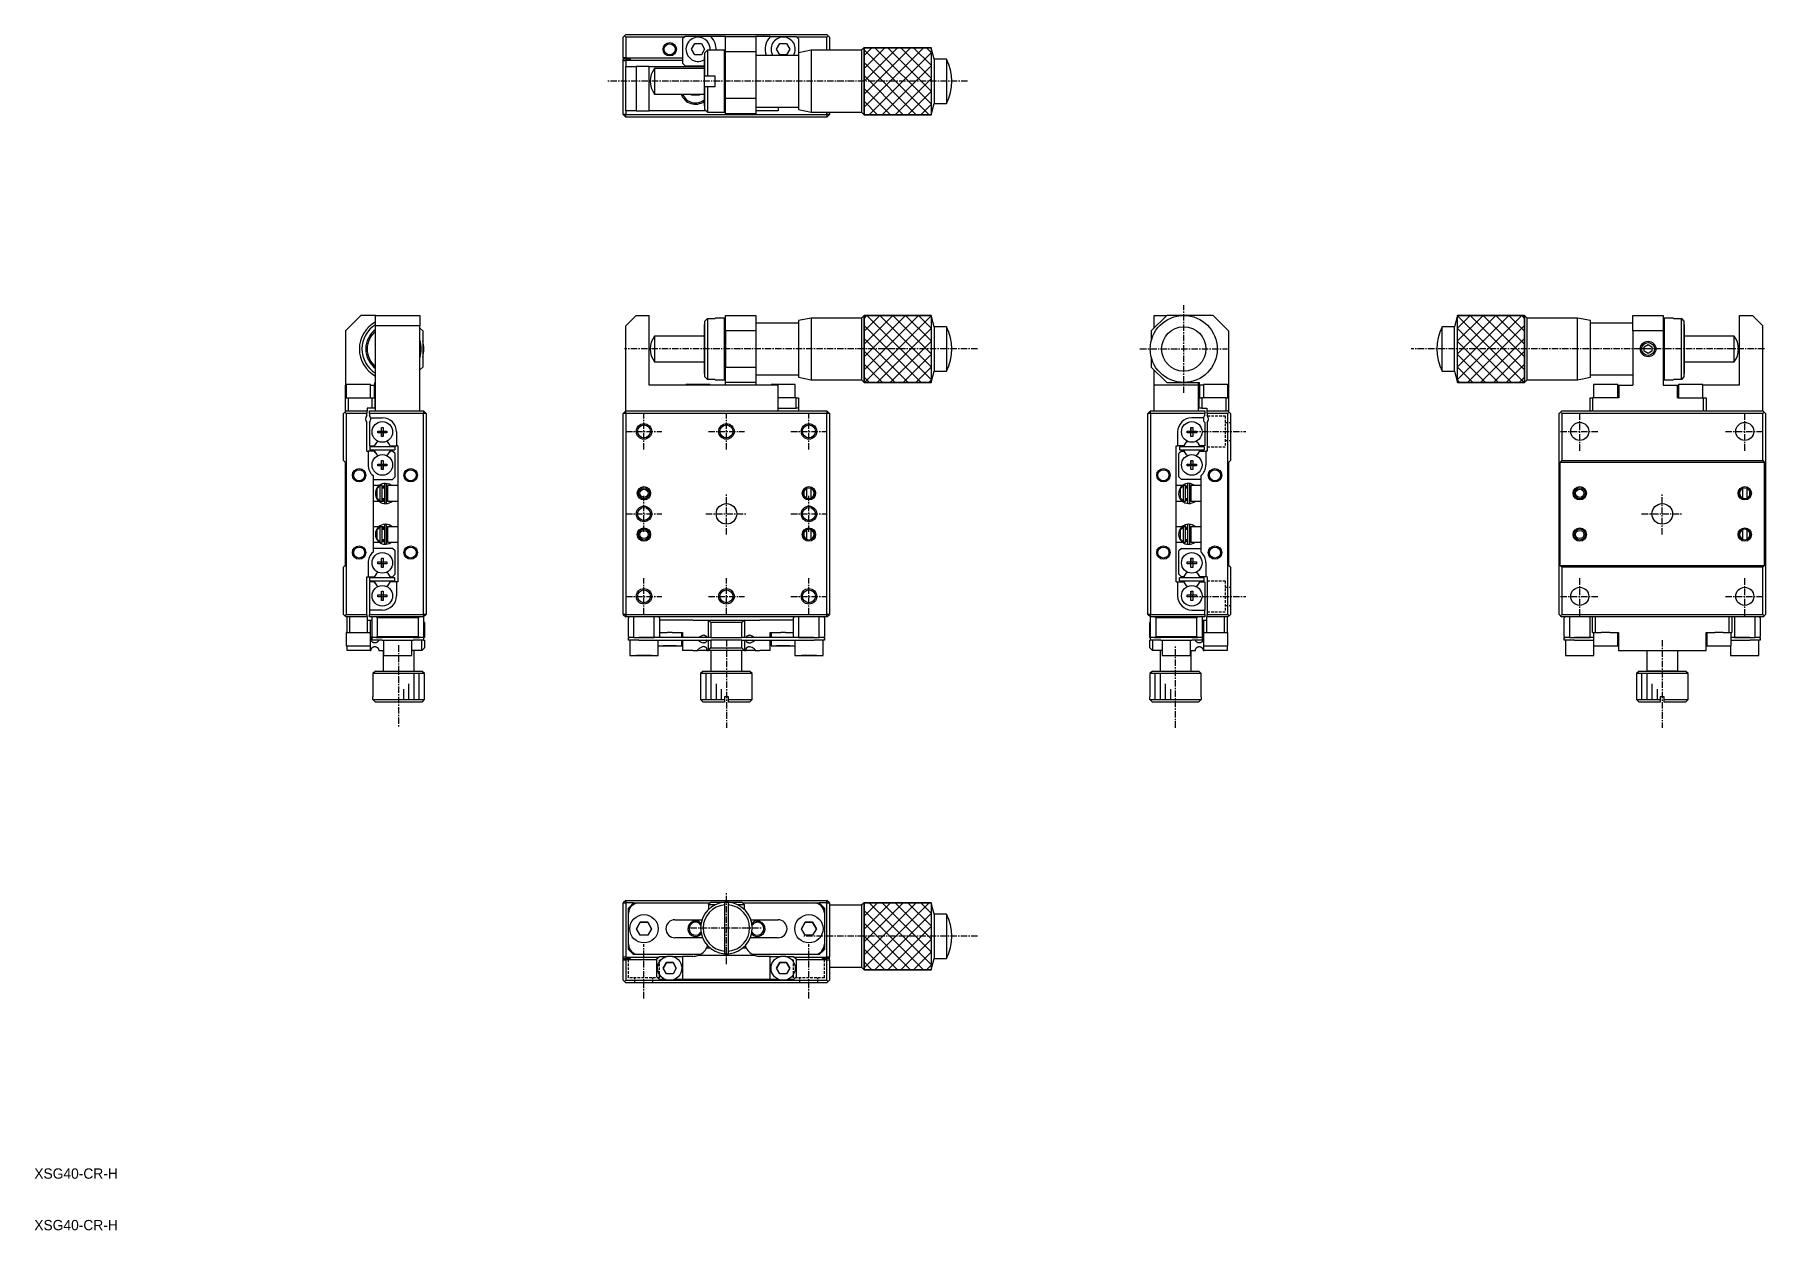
# Model space of a CAD drawing. Extents: x 10 to 346, y 10 to 242.
import ezdxf

# ---------------------------------------------------------------- set-up
doc = ezdxf.new("R2010")
doc.units = 0
doc.linetypes.add('CENTER', pattern=[2, 1.25, -0.25, 0.25, -0.25])
doc.linetypes.add('DASHED', pattern=[0.75, 0.5, -0.25])
doc.layers.get('0').update_dxf_attribs({"linetype": 'CONTINUOUS'})
doc.layers.add('CENTER', color=1, linetype='CENTER')
doc.styles.get("Standard").update_dxf_attribs({"font": 'FG教科書体NT-M'})

msp = doc.modelspace()

# ---------------------------------------------------------------- texts
at = {"color": 7, "linetype": 'CONTINUOUS'}
for p in [(10, 20), (10, 10)]:
    msp.add_text('XSG40-CR-H', height=2, dxfattribs=at).set_placement(p)

# ---------------------------------------------------------------- linework, layer by layer
at = {"color": 7, "linetype": 'CONTINUOUS'}
for p, q in [((124.244926, 241.5), (124.494926, 241.75)), ((124.494926, 241.75), (124.744926, 242)), ((124.494926, 241.75), (124.744926, 241.5)), ((124.744926, 242), (163.744926, 242)), ((163.994926, 241.75), (163.744926, 242)), ((163.744926, 241.5), (163.994926, 241.75)), ((163.994926, 241.75), (164.244926, 241.5)), ((124.244926, 237.5), (124.244926, 241.5)), ((124.744926, 241.5), (124.744926, 237.5)), ((136.094926, 241.5), (124.744926, 241.5)), ((136.244926, 241.65), (135.744926, 241.15)), ((135.744926, 241.15), (135.744926, 236.45)), ((141.292454, 241.65), (136.244926, 241.65)), ((137.474755, 239.15), (138.109841, 240.25)), ((138.109841, 238.05), (137.474755, 239.15)), ((138.109841, 240.25), (139.380011, 240.25)), ((139.380011, 240.25), (140.015097, 239.15)), ((140.015097, 239.15), (139.380011, 238.05)), ((140.544926, 238.95), (140.044926, 238.45)), ((140.044926, 233.95), (140.044926, 238.45)), ((140.544926, 238.95), (140.544926, 233.95)), ((143.844926, 238.95), (140.544926, 238.95)), ((141.292454, 241.65), (141.263081, 241.580821)), ((144.044926, 241.65), (141.292454, 241.65)), ((143.844926, 226.95), (143.844926, 238.95)), ((144.044926, 238.75), (143.844926, 238.95)), ((144.044926, 241.65), (149.944926, 241.65)), ((144.044926, 238.65), (144.044926, 241.65)), ((149.944926, 238.65), (144.044926, 238.65)), ((144.044926, 229.65), (144.044926, 238.65)), ((149.944926, 241.65), (149.944926, 238.65)), ((152.697398, 241.65), (149.944926, 241.65)), ((149.944926, 238.65), (149.944926, 229.65)), ((152.726771, 241.580821), (152.697398, 241.65)), ((152.697398, 241.65), (157.744926, 241.65)), ((153.974755, 239.15), (154.609841, 240.25)), ((154.609841, 238.05), (153.974755, 239.15)), ((154.609841, 240.25), (155.880011, 240.25)), ((155.880011, 240.25), (156.515097, 239.15)), ((156.515097, 239.15), (155.880011, 238.05)), ((158.244926, 241.15), (157.744926, 241.65)), ((163.744926, 241.5), (157.894926, 241.5)), ((160.694925, 238.949996), (158.194926, 238.449997)), ((158.194926, 238.449997), (158.194926, 227.450003)), ((158.244926, 241.15), (158.244926, 238.459997)), ((160.694925, 238.949996), (160.694925, 226.950004)), ((170.44493, 238.949996), (160.694925, 238.949996)), ((163.744926, 238.949996), (163.744926, 241.5)), ((164.244926, 241.5), (164.244926, 238.949996)), ((170.944932, 239.449999), (170.44493, 238.949996)), ((170.44493, 238.949996), (170.44493, 226.950004)), ((170.944932, 239.449999), (183.944933, 239.449999)), ((170.944932, 226.450001), (170.944932, 239.449999)), ((184.534421, 237.25), (183.944933, 239.449999)), ((183.944933, 239.449999), (183.944933, 226.450001)), ((124.744926, 237.5), (124.244926, 237.5)), ((124.244926, 237.5), (124.244926, 237.25)), ((125.644926, 237.25), (124.244926, 237.25)), ((124.244926, 237), (124.244926, 237.25)), ((124.244926, 226.5), (124.244926, 237)), ((124.244926, 237), (124.744926, 237)), ((124.744926, 237.5), (135.744926, 237.5)), ((124.744926, 237), (124.744926, 235.8)), ((135.744926, 237), (124.744926, 237)), ((124.744926, 227.2), (124.744926, 235.8)), ((124.744926, 235.8), (126.744926, 235.8)), ((125.644926, 237), (125.644926, 237.25)), ((126.744926, 235.8), (126.744926, 227.2)), ((129.244926, 235.8), (126.744926, 235.8)), ((129.244926, 227.2), (129.244926, 235.8)), ((129.244926, 235.8), (139.944926, 235.8)), ((130.322435, 235.449996), (130.322435, 230.450004)), ((139.944926, 235.449996), (130.322435, 235.449996)), ((135.744926, 236.45), (136.244926, 235.95)), ((136.244926, 235.95), (139.944926, 235.95)), ((139.380011, 238.05), (138.109841, 238.05)), ((139.944926, 237.7), (139.944926, 232.949925)), ((140.044926, 237.7), (139.944926, 237.7)), ((158.194926, 237.95), (149.944926, 237.95)), ((155.880011, 238.05), (154.609841, 238.05)), ((184.534421, 237.25), (184.534421, 228.65)), ((186.944932, 237.25), (184.534421, 237.25)), ((186.944932, 237.25), (186.944932, 228.65)), ((139.944926, 232.949925), (139.944926, 228.2)), ((140.544926, 233.95), (140.044926, 233.95)), ((140.044926, 227.45), (140.044926, 231.95)), ((140.044926, 231.95), (140.544926, 231.95)), ((142.044926, 233.95), (140.544926, 233.95)), ((140.544926, 231.95), (140.544926, 226.95)), ((140.544926, 231.95), (142.044926, 231.95)), ((142.044926, 231.95), (142.044926, 233.95)), ((130.322435, 230.450004), (139.944926, 230.450004)), ((137.523238, 230.25), (137.407766, 230.450004)), ((138.966614, 230.25), (137.523238, 230.25)), ((139.082086, 230.450004), (138.966614, 230.25)), ((144.044926, 229.65), (149.944926, 229.65)), ((144.044926, 226.65), (144.044926, 229.65)), ((149.944926, 229.65), (149.944926, 226.65)), ((183.944933, 226.450001), (184.534421, 228.65)), ((184.534421, 228.65), (186.944932, 228.65)), ((124.744926, 226.5), (124.244926, 226.5)), ((124.744926, 226), (124.244926, 226.5)), ((126.744926, 227.2), (124.744926, 227.2)), ((124.744926, 227.2), (124.744926, 226.5)), ((124.744926, 226.5), (163.744926, 226.5)), ((124.744926, 226), (124.744926, 226.5)), ((163.744926, 226), (124.744926, 226)), ((126.744926, 227.2), (129.244926, 227.2)), ((140.294926, 227.2), (129.244926, 227.2)), ((139.944926, 228.2), (140.044926, 228.2)), ((140.044926, 227.45), (140.544926, 226.95)), ((140.544926, 226.95), (143.844926, 226.95)), ((143.844926, 226.95), (144.044926, 227.15)), ((149.944926, 226.65), (144.044926, 226.65)), ((149.944926, 227.95), (158.194926, 227.95)), ((154.244926, 227.2), (149.944926, 227.2)), ((154.244926, 227.95), (154.244926, 227.2)), ((158.194926, 227.450003), (160.694925, 226.950004)), ((160.694925, 226.950004), (170.44493, 226.950004)), ((163.744926, 226.5), (163.744926, 226.950004)), ((163.744926, 226.5), (163.744926, 226)), ((164.244926, 226.5), (163.744926, 226)), ((164.244926, 226.5), (163.744926, 226.5)), ((164.244926, 226.950004), (164.244926, 226.5)), ((170.44493, 226.950004), (170.944932, 226.450001)), ((183.944933, 226.450001), (170.944932, 226.450001)), ((73.35, 187.5), (70.35, 184.5)), ((76.2, 187.5), (73.35, 187.5)), ((76.2, 187.5), (84.8, 187.5)), ((76.2, 185.5), (76.2, 187.5)), ((84.8, 185.5), (76.2, 185.5)), ((76.2, 169), (76.2, 185.5)), ((84.8, 187.5), (84.8, 185.5)), ((84.8, 169), (84.8, 185.5)), ((85.35, 184.5), (84.8, 185.05)), ((126.744926, 187.5), (124.744926, 185.5)), ((124.744926, 169), (124.744926, 185.5)), ((126.744926, 187.5), (129.244926, 187.5)), ((129.244926, 174), (129.244926, 187.5)), ((139.944926, 185.75), (139.944926, 176.25)), ((140.044926, 185.75), (139.944926, 185.75)), ((140.044926, 186.408327), (140.544926, 186.91608)), ((140.044926, 175.591673), (140.044926, 186.408327)), ((140.044926, 185.643559), (140.044926, 186.408327)), ((140.544926, 186.91608), (140.544926, 175.08392)), ((140.544926, 186.91608), (142.044926, 186.91608)), ((142.044926, 186.91608), (142.044926, 187)), ((142.044926, 186.91608), (142.044926, 187)), ((143.844926, 187), (142.044926, 187)), ((143.844926, 175), (143.844926, 187)), ((144.044926, 186.8), (143.844926, 187)), ((144.044926, 187.5), (149.944926, 187.5)), ((144.044926, 184.5), (144.044926, 187.5)), ((149.944926, 187.5), (149.944926, 184.5)), ((158.194926, 186), (149.944926, 186)), ((160.694925, 186.999996), (158.194926, 186.499997)), ((158.194926, 186.499997), (158.194926, 175.500003)), ((160.694925, 186.999996), (160.694925, 175.000004)), ((170.44493, 186.999996), (160.694925, 186.999996)), ((170.944932, 187.499999), (170.44493, 186.999996)), ((170.44493, 186.999996), (170.44493, 175.000004)), ((170.944932, 187.499999), (183.944933, 187.499999)), ((170.944932, 174.500001), (170.944932, 187.499999)), ((184.534421, 185.3), (183.944933, 187.499999)), ((183.944933, 187.499999), (183.944933, 174.500001)), ((184.534421, 185.3), (184.534421, 176.7)), ((186.944932, 185.3), (184.534421, 185.3)), ((186.944932, 185.3), (186.944932, 176.7)), ((229.65, 187.5), (226.65, 184.5)), ((227.2, 187.5), (229.65, 187.5)), ((227.2, 185.05), (227.2, 187.5)), ((232.95, 187.5), (229.65, 187.5)), ((238.65, 187.5), (232.95, 187.5)), ((241.65, 184.5), (238.65, 187.5)), ((283.055068, 181.000068), (283.055068, 185.3)), ((285.465579, 185.3), (283.055068, 185.3)), ((286.055067, 187.499999), (285.465579, 185.3)), ((285.465579, 181.000068), (285.465579, 185.3)), ((286.055067, 187.499999), (299.055068, 187.499999)), ((286.055067, 174.500001), (286.055067, 187.499999)), ((299.055068, 181.000103), (299.055068, 187.499999)), ((299.55507, 186.999996), (299.055068, 187.499999)), ((299.055068, 187.499999), (299.055068, 174.500001)), ((299.55507, 181.000095), (299.55507, 186.999996)), ((309.305075, 186.999996), (299.55507, 186.999996)), ((309.305075, 181.000095), (309.305075, 186.999996)), ((311.805074, 186.499997), (309.305075, 186.999996)), ((311.805074, 181.000087), (311.805074, 186.499997)), ((320.055074, 186), (311.805074, 186)), ((320.055074, 187.5), (325.955074, 187.5)), ((320.055074, 184.5), (320.055074, 187.5)), ((325.955074, 187.5), (325.955074, 184.5)), ((326.155074, 187), (325.955074, 186.8)), ((326.155074, 187), (326.155074, 175)), ((327.955074, 187), (326.155074, 187)), ((327.955074, 187), (327.955074, 186.91608)), ((327.955074, 186.91608), (329.455074, 186.91608)), ((329.455074, 175.08392), (329.455074, 186.91608)), ((329.455074, 186.91608), (329.955074, 186.408327)), ((329.955074, 186.408327), (329.955074, 175.591673)), ((330.055074, 185.75), (329.955074, 185.75)), ((330.055074, 176.25), (330.055074, 185.75)), ((340.755074, 174), (340.755074, 187.5)), ((340.755074, 187.5), (343.255074, 187.5)), ((345.255074, 185.5), (343.255074, 187.5)), ((345.255074, 169), (345.255074, 185.5)), ((70.35, 184.5), (70.35, 174)), ((85.35, 184.5), (85.35, 177.5)), ((130.322435, 183.499996), (130.322435, 178.500004)), ((139.944926, 183.499996), (130.322435, 183.499996)), ((149.944926, 184.5), (144.044926, 184.5)), ((144.044926, 184.5), (144.044926, 177.5)), ((149.944926, 184.5), (149.944926, 177.5)), ((226.65, 184.5), (226.65, 182.599996)), ((241.65, 184.5), (241.65, 174)), ((320.055074, 184.5), (320.055074, 174)), ((325.955074, 184.5), (320.055074, 184.5)), ((322.255074, 181.433013), (323.005074, 181.866025)), ((322.255074, 180.566987), (322.255074, 181.433013)), ((323.005074, 181.866025), (323.755074, 181.433013)), ((323.755074, 181.433013), (323.755074, 180.566987)), ((325.955074, 184.5), (325.955074, 174)), ((339.677565, 183.499996), (330.055074, 183.499996)), ((339.677565, 181.00004), (339.677565, 183.499996)), ((130.322435, 178.500004), (139.944926, 178.500004)), ((226.65, 179.400004), (226.65, 177.5)), ((283.055068, 176.7), (283.055068, 181.000068)), ((285.465579, 176.7), (285.465579, 181.000068)), ((286.055067, 174.500001), (286.055067, 181.000103)), ((299.55507, 175.000004), (299.55507, 181.000095)), ((309.305075, 175.000004), (309.305075, 181.000095)), ((311.805074, 175.500003), (311.805074, 181.000087)), ((323.005074, 180.133975), (322.255074, 180.566987)), ((323.755074, 180.566987), (323.005074, 180.133975)), ((330.055074, 178.500004), (339.677565, 178.500004)), ((339.677565, 178.500004), (339.677565, 181.00004)), ((84.8, 176.95), (85.35, 177.5)), ((139.944926, 176.25), (140.044926, 176.25)), ((140.044926, 175.591673), (140.044926, 176.356441)), ((140.544926, 175.08392), (140.044926, 175.591673)), ((142.044926, 175.08392), (140.544926, 175.08392)), ((142.044926, 175), (142.044926, 175.08392)), ((142.044926, 175), (142.044926, 175.08392)), ((142.044926, 175), (143.844926, 175)), ((143.844926, 175), (144.044926, 175.2)), ((144.044926, 177.5), (149.944926, 177.5)), ((144.044926, 174.5), (144.044926, 177.5)), ((149.944926, 177.5), (149.944926, 174.5)), ((149.944926, 176), (158.194926, 176)), ((158.194926, 175.500003), (160.694925, 175.000004)), ((160.694925, 175.000004), (170.44493, 175.000004)), ((170.44493, 175.000004), (170.944932, 174.500001)), ((183.944933, 174.500001), (184.534421, 176.7)), ((184.534421, 176.7), (186.944932, 176.7)), ((226.65, 177.5), (229.65, 174.5)), ((227.2, 174), (227.2, 176.95)), ((283.055068, 176.7), (285.465579, 176.7)), ((285.465579, 176.7), (286.055067, 174.500001)), ((299.055068, 174.500001), (299.55507, 175.000004)), ((299.55507, 175.000004), (309.305075, 175.000004)), ((309.305075, 175.000004), (311.805074, 175.500003)), ((311.805074, 176), (320.055074, 176)), ((325.955074, 175.2), (326.155074, 175)), ((326.155074, 175), (327.955074, 175)), ((327.955074, 175.08392), (327.955074, 175)), ((329.455074, 175.08392), (327.955074, 175.08392)), ((329.955074, 175.591673), (329.455074, 175.08392)), ((329.955074, 176.25), (330.055074, 176.25)), ((70.35, 174), (70.419179, 174)), ((70.35, 171.5), (70.35, 174)), ((70.35, 169), (70.35, 171.5)), ((70.35, 171.5), (70.85, 171.5)), ((70.419179, 174), (70.419179, 171.5)), ((70.419179, 174), (70.5, 174)), ((75.2, 174.1), (70.5, 174.1)), ((70.5, 174.1), (70.5, 171.5)), ((70.85, 171.5), (70.85, 169)), ((70.85, 171.5), (75.55, 171.5)), ((75.2, 171.5), (75.2, 174.1)), ((75.2, 174), (76.009736, 174)), ((75.55, 169.5), (75.55, 171.5)), ((75.55, 171.5), (76.05, 171.5)), ((76.009736, 171.5), (76.009736, 174)), ((76.009736, 174), (76.05, 174)), ((76.05, 174.5), (76.2, 174.5)), ((76.05, 174), (76.05, 174.5)), ((76.05, 174), (76.05, 171.5)), ((76.05, 171.5), (76.05, 169.5)), ((154.244926, 174), (129.244926, 174)), ((141.094926, 174.1), (136.394926, 174.1)), ((136.394926, 174.1), (136.394926, 174)), ((141.094926, 174), (141.094926, 174.1)), ((149.944926, 174.5), (144.044926, 174.5)), ((144.044926, 174), (144.044926, 174.5)), ((149.944926, 174.5), (149.944926, 174)), ((157.594926, 174.1), (152.894926, 174.1)), ((152.894926, 174.1), (152.894926, 174)), ((154.244926, 169), (154.244926, 174)), ((157.744926, 171.5), (154.244926, 171.5)), ((157.594926, 171.5), (157.594926, 174.1)), ((157.744926, 169.5), (157.744926, 171.5)), ((157.744926, 171.5), (158.244926, 171.5)), ((158.244926, 171.5), (158.244926, 169.5)), ((183.944933, 174.500001), (170.944932, 174.500001)), ((235.8, 174), (227.2, 174)), ((227.2, 169), (227.2, 174)), ((229.65, 174.5), (232.95, 174.5)), ((232.95, 174.5), (235.95, 174.5)), ((235.8, 174), (235.8, 174.5)), ((235.8, 169), (235.8, 174)), ((235.95, 174.5), (235.95, 174)), ((235.95, 174), (235.990264, 174)), ((235.95, 171.5), (235.95, 174)), ((235.95, 169.5), (235.95, 171.5)), ((235.95, 171.5), (236.45, 171.5)), ((235.990264, 174), (235.990264, 171.5)), ((236.8, 174), (235.990264, 174)), ((236.45, 171.5), (236.45, 169.5)), ((241.15, 171.5), (236.45, 171.5)), ((241.5, 174.1), (236.8, 174.1)), ((236.8, 174.1), (236.8, 171.5)), ((241.15, 169), (241.15, 171.5)), ((241.15, 171.5), (241.65, 171.5)), ((241.5, 171.5), (241.5, 174.1)), ((241.580821, 174), (241.5, 174)), ((241.580821, 171.5), (241.580821, 174)), ((241.580821, 174), (241.65, 174)), ((241.65, 174), (241.65, 171.5)), ((241.65, 171.5), (241.65, 169)), ((299.055068, 174.500001), (286.055067, 174.500001)), ((311.755074, 169), (311.755074, 171.5)), ((311.755074, 171.5), (312.255074, 171.5)), ((312.255074, 171.5), (312.255074, 169)), ((317.302602, 171.5), (312.255074, 171.5)), ((314.755074, 174.1), (312.405074, 174.1)), ((312.405074, 174.1), (312.405074, 171.5)), ((317.105074, 174.1), (314.755074, 174.1)), ((317.105074, 171.5), (317.105074, 174.1)), ((317.273229, 174), (317.105074, 174)), ((317.273229, 171.5), (317.273229, 174)), ((317.273229, 174), (317.302602, 174)), ((317.302602, 174), (317.302602, 171.5)), ((317.302602, 174), (320.055074, 174)), ((325.955074, 174), (328.707546, 174)), ((328.707546, 171.5), (328.707546, 174)), ((328.707546, 174), (328.736919, 174)), ((328.707546, 171.5), (333.755074, 171.5)), ((328.736919, 174), (328.736919, 171.5)), ((328.736919, 174), (328.905074, 174)), ((331.255074, 174.1), (328.905074, 174.1)), ((328.905074, 174.1), (328.905074, 171.5)), ((333.605074, 174.1), (331.255074, 174.1)), ((333.605074, 171.5), (333.605074, 174.1)), ((340.755074, 174), (333.605074, 174)), ((333.755074, 169), (333.755074, 171.5)), ((333.755074, 171.5), (334.255074, 171.5)), ((334.255074, 171.5), (334.255074, 169)), ((70.25, 168.75), (70, 168.5)), ((70, 159.35), (70, 168.5)), ((70.25, 168.75), (70.5, 169)), ((70.5, 168.5), (70.25, 168.75)), ((70.5, 169), (70.35, 169)), ((70.5, 169), (74.5, 169)), ((70.5, 168.5), (70.5, 129.5)), ((74.5, 168.5), (70.5, 168.5)), ((74.5, 169), (74.55, 169)), ((74.5, 169), (74.5, 168.5)), ((74.5, 168.061438), (74.5, 168.5)), ((74.55, 169.5), (74.55, 169)), ((75.55, 169.5), (74.55, 169.5)), ((75, 169), (76.2, 169)), ((75, 168.5), (75, 169)), ((75, 168.5), (75, 168.061438)), ((85.5, 168.5), (75, 168.5)), ((76.05, 169.5), (75.55, 169.5)), ((76.2, 169), (84.8, 169)), ((76.2, 169), (84.8, 169)), ((84.8, 169), (85.5, 169)), ((85.5, 169), (85.5, 168.5)), ((86, 168.5), (85.5, 169)), ((85.5, 129.5), (85.5, 168.5)), ((86, 168.5), (85.5, 168.5)), ((86, 168.5), (86, 129.5)), ((124.744926, 169), (124.244926, 168.5)), ((124.244926, 129.5), (124.244926, 168.5)), ((124.744926, 168.5), (124.244926, 168.5)), ((124.744926, 168.5), (124.744926, 169)), ((124.744926, 169), (163.744926, 169)), ((124.744926, 168.5), (124.744926, 129.5)), ((163.744926, 168.5), (124.744926, 168.5)), ((154.244926, 169.5), (157.744926, 169.5)), ((158.244926, 169.5), (157.744926, 169.5)), ((158.244926, 169.5), (158.244926, 169)), ((163.744926, 169), (163.744926, 168.5)), ((164.244926, 168.5), (163.744926, 169)), ((163.744926, 129.5), (163.744926, 168.5)), ((164.244926, 168.5), (163.744926, 168.5)), ((164.244926, 168.5), (164.244926, 129.5)), ((226.5, 169), (226, 168.5)), ((226.5, 168.5), (226, 168.5)), ((226, 129.5), (226, 168.5)), ((226.5, 168.5), (226.5, 169)), ((226.5, 169), (237, 169)), ((237, 168.5), (226.5, 168.5)), ((226.5, 168.5), (226.5, 129.5)), ((236.45, 169.5), (235.95, 169.5)), ((236.45, 169.5), (237.45, 169.5)), ((237, 169), (237, 168.5)), ((237, 168.061438), (237, 168.5)), ((237.45, 169.5), (237.45, 169)), ((237.45, 169), (237.5, 169)), ((237.5, 168.5), (237.5, 169)), ((237.5, 169), (241.5, 169)), ((237.5, 168.5), (237.5, 168.061438)), ((241.5, 168.5), (237.5, 168.5)), ((241.65, 169), (241.5, 169)), ((241.5, 169), (241.75, 168.75)), ((241.75, 168.75), (241.5, 168.5)), ((241.5, 129.5), (241.5, 168.5)), ((241.75, 168.75), (242, 168.5)), ((242, 168.5), (242, 159.35)), ((306.005074, 168.75), (305.755074, 168.5)), ((305.755074, 129.5), (305.755074, 168.5)), ((306.255074, 169), (306.005074, 168.75)), ((306.005074, 168.75), (306.255074, 168.5)), ((306.255074, 169), (312.105074, 169)), ((345.255074, 168.5), (306.255074, 168.5)), ((306.255074, 168.5), (306.255074, 159.35)), ((312.255074, 169), (312.105074, 169)), ((312.255074, 169), (333.755074, 169)), ((333.905074, 169), (333.755074, 169)), ((333.905074, 169), (345.255074, 169)), ((345.505074, 168.75), (345.255074, 169)), ((345.505074, 168.75), (345.255074, 168.5)), ((345.255074, 159.35), (345.255074, 168.5)), ((345.755074, 168.5), (345.505074, 168.75)), ((345.755074, 168.5), (345.755074, 129.5)), ((74.5, 161.2), (74.5, 166.738562)), ((75, 166.738562), (75, 162.2)), ((75.218246, 167.65), (77.5, 167.65)), ((76.613639, 165.08), (77.32, 165.08)), ((76.613639, 164.72), (76.613639, 165.08)), ((77.32, 164.72), (76.613639, 164.72)), ((77.32, 165.786361), (77.68, 165.786361)), ((77.32, 165.08), (77.32, 165.786361)), ((77.330372, 165.069628), (77.32, 165.08)), ((77.330372, 164.730372), (77.32, 164.72)), ((77.32, 164.013639), (77.32, 164.72)), ((77.330372, 164.730372), (77.330372, 165.069628)), ((77.330372, 165.069628), (77.669628, 165.069628)), ((77.669628, 164.730372), (77.330372, 164.730372)), ((77.669628, 165.069628), (77.68, 165.08)), ((77.669628, 165.069628), (77.669628, 164.730372)), ((77.669628, 164.730372), (77.68, 164.72)), ((77.68, 165.786361), (77.68, 165.08)), ((77.68, 165.786361), (77.68, 165.08)), ((77.68, 165.08), (78.386361, 165.08)), ((77.68, 164.72), (77.68, 164.013639)), ((78.386361, 164.72), (77.68, 164.72)), ((77.68, 164.013639), (77.68, 164.72)), ((78.386361, 165.08), (78.386361, 164.72)), ((80.25, 164.9), (80.25, 162.2)), ((231.75, 164.9), (231.75, 162.2)), ((233.613639, 164.72), (233.613639, 165.08)), ((233.613639, 165.08), (234.32, 165.08)), ((234.32, 164.72), (233.613639, 164.72)), ((234.32, 165.786361), (234.68, 165.786361)), ((234.32, 165.08), (234.32, 165.786361)), ((234.32, 165.786361), (234.32, 165.08)), ((234.330372, 165.069628), (234.32, 165.08)), ((234.330372, 164.730372), (234.32, 164.72)), ((234.32, 164.013639), (234.32, 164.72)), ((234.32, 164.013639), (234.32, 164.72)), ((234.330372, 165.069628), (234.669628, 165.069628)), ((234.330372, 164.730372), (234.330372, 165.069628)), ((234.669628, 164.730372), (234.330372, 164.730372)), ((236.781754, 167.65), (234.5, 167.65)), ((234.669628, 165.069628), (234.68, 165.08)), ((234.669628, 165.069628), (234.669628, 164.730372)), ((234.669628, 164.730372), (234.68, 164.72)), ((234.68, 165.786361), (234.68, 165.08)), ((234.68, 165.08), (235.386361, 165.08)), ((234.68, 164.72), (234.68, 164.013639)), ((235.386361, 164.72), (234.68, 164.72)), ((235.386361, 165.08), (235.386361, 164.72)), ((237, 166.738562), (237, 162.2)), ((237.5, 166.738562), (237.5, 161.2)), ((309.55532, 166.738562), (309.954828, 166.738562)), ((341.55532, 166.738562), (341.954828, 166.738562)), ((74.5, 161.2), (74.75, 161.2)), ((74.75, 161.2), (74.75, 158.5)), ((75.949194, 161.2), (74.75, 161.2)), ((75, 162.2), (75.949194, 162.2)), ((79.9, 162), (75.1, 162)), ((75.1, 162), (75.1, 161.4)), ((75.1, 161.4), (79.9, 161.4)), ((76.09936, 162.460095), (75.949194, 162.2)), ((76.09936, 160.939905), (75.949194, 161.2)), ((77.68, 164.013639), (77.32, 164.013639)), ((79.050806, 162.2), (78.90064, 162.460095)), ((79.050806, 161.2), (78.90064, 160.939905)), ((79.050806, 162.2), (80.25, 162.2)), ((79.5, 161.2), (79.050806, 161.2)), ((80, 160.7), (79.5, 161.2)), ((79.9, 162), (79.9, 161.4)), ((80.5, 162.2), (80.25, 162.2)), ((80.5, 162.2), (80.5, 135.8)), ((231.5, 162.2), (231.75, 162.2)), ((231.5, 135.8), (231.5, 162.2)), ((232.949194, 162.2), (231.75, 162.2)), ((232.5, 161.2), (232, 160.7)), ((236.9, 162), (232.1, 162)), ((232.1, 162), (232.1, 161.4)), ((232.1, 161.4), (236.9, 161.4)), ((232.5, 161.2), (232.949194, 161.2)), ((233.09936, 162.460095), (232.949194, 162.2)), ((232.949194, 161.2), (233.09936, 160.939905)), ((234.68, 164.013639), (234.32, 164.013639)), ((236.050806, 162.2), (235.90064, 162.460095)), ((235.90064, 160.939905), (236.050806, 161.2)), ((237, 162.2), (236.050806, 162.2)), ((236.050806, 161.2), (237.25, 161.2)), ((236.9, 162), (236.9, 161.4)), ((237.25, 161.2), (237.25, 158.5)), ((237.5, 161.2), (237.25, 161.2)), ((70, 159.35), (70.35, 159)), ((70.35, 139), (70.35, 159)), ((76.613639, 158.68), (77.32, 158.68)), ((76.613639, 158.32), (76.613639, 158.68)), ((77.32, 158.32), (76.613639, 158.32)), ((77.32, 159.386361), (77.68, 159.386361)), ((77.32, 158.68), (77.32, 159.386361)), ((77.330372, 158.669628), (77.32, 158.68)), ((77.330372, 158.330372), (77.32, 158.32)), ((77.32, 157.613639), (77.32, 158.32)), ((77.330372, 158.330372), (77.330372, 158.669628)), ((77.330372, 158.669628), (77.669628, 158.669628)), ((77.669628, 158.330372), (77.330372, 158.330372)), ((77.669628, 158.669628), (77.68, 158.68)), ((77.669628, 158.669628), (77.669628, 158.330372)), ((77.669628, 158.330372), (77.68, 158.32)), ((77.68, 159.386361), (77.68, 158.68)), ((77.68, 159.386361), (77.68, 158.68)), ((77.68, 158.68), (78.386361, 158.68)), ((77.68, 158.32), (77.68, 157.613639)), ((78.386361, 158.32), (77.68, 158.32)), ((77.68, 157.613639), (77.68, 158.32)), ((78.386361, 158.68), (78.386361, 158.32)), ((80, 156.2), (80, 160.7)), ((232, 156.2), (232, 160.7)), ((233.613639, 158.32), (233.613639, 158.68)), ((233.613639, 158.68), (234.32, 158.68)), ((234.32, 158.32), (233.613639, 158.32)), ((234.32, 159.386361), (234.68, 159.386361)), ((234.32, 158.68), (234.32, 159.386361)), ((234.32, 159.386361), (234.32, 158.68)), ((234.330372, 158.669628), (234.32, 158.68)), ((234.330372, 158.330372), (234.32, 158.32)), ((234.32, 157.613639), (234.32, 158.32)), ((234.32, 157.613639), (234.32, 158.32)), ((234.330372, 158.669628), (234.669628, 158.669628)), ((234.330372, 158.330372), (234.330372, 158.669628)), ((234.669628, 158.330372), (234.330372, 158.330372)), ((234.669628, 158.669628), (234.68, 158.68)), ((234.669628, 158.669628), (234.669628, 158.330372)), ((234.669628, 158.330372), (234.68, 158.32)), ((234.68, 159.386361), (234.68, 158.68)), ((234.68, 158.68), (235.386361, 158.68)), ((234.68, 158.32), (234.68, 157.613639)), ((235.386361, 158.32), (234.68, 158.32)), ((235.386361, 158.68), (235.386361, 158.32)), ((241.65, 159), (242, 159.35)), ((241.65, 159), (241.65, 139)), ((305.905074, 159), (306.255074, 159.35)), ((345.605074, 159), (305.905074, 159)), ((305.905074, 159), (305.905074, 139)), ((306.255074, 159.35), (345.255074, 159.35)), ((345.255074, 159.35), (345.605074, 159)), ((345.605074, 139), (345.605074, 159)), ((75.7, 156.420938), (75.7, 141.579062)), ((75.7, 155.7), (79.5, 155.7)), ((76.921566, 154.5), (75.7, 154.5)), ((76.5, 153.916515), (77, 154.445683)), ((77, 154.5), (77, 154.445683)), ((77.5, 154.5), (77, 154.5)), ((77, 154.445683), (77, 151.554317)), ((77.68, 157.613639), (77.32, 157.613639)), ((77.499868, 154.380394), (77.906431, 154.491258)), ((77.5, 151.5), (77.5, 154.5)), ((77.7, 154), (77.7, 154.44983)), ((77.906482, 154.703078), (77.906482, 151.203078)), ((78.879232, 154.74211), (78.130759, 154.901617)), ((78.306482, 151.203078), (78.306482, 154.703078)), ((78.5, 154.5), (78.5, 151.5)), ((80.5, 154.5), (78.5, 154.5)), ((78.878604, 154.742423), (78.805969, 154.499984)), ((79.291268, 154.50002), (78.869514, 154.746319)), ((79.5, 155.7), (80, 156.2)), ((232.708355, 154.5), (231.5, 154.5)), ((232, 156.2), (232.5, 155.7)), ((232.3, 153.916515), (232.8, 154.445683)), ((236.3, 155.7), (232.5, 155.7)), ((232.709259, 154.5), (232.709134, 154.5)), ((232.709665, 154.5), (232.709306, 154.5)), ((232.8, 154.5), (232.8, 154.445683)), ((233.3, 154.5), (232.8, 154.5)), ((232.8, 154.445683), (232.8, 151.554317)), ((233.125829, 154.743007), (233.121396, 154.742423)), ((233.185107, 154.768088), (233.129943, 154.747361)), ((233.299886, 154.385811), (233.693459, 154.491284)), ((233.3, 151.5), (233.3, 154.5)), ((233.693518, 154.703078), (233.693518, 151.203078)), ((234.093518, 151.203078), (234.093518, 154.703078)), ((234.093572, 154.490971), (234.300119, 154.449766)), ((234.3, 154.5), (234.3, 151.5)), ((236.3, 154.5), (234.3, 154.5)), ((234.68, 157.613639), (234.32, 157.613639)), ((236.3, 141.579062), (236.3, 156.420938)), ((75.7, 151.5), (76.808166, 151.5)), ((76.5, 152.083485), (76.5, 153.916515)), ((77, 151.554317), (76.5, 152.083485)), ((77, 151.554317), (77, 151.5)), ((77, 151.5), (77.5, 151.5)), ((77.906428, 151.415185), (77.499915, 151.525427)), ((77.906482, 154), (77.5, 154)), ((77.5, 152), (77.906482, 152)), ((77.565484, 151.5), (77.565644, 151.5)), ((77.565906, 151.5), (77.7, 151.5)), ((77.7, 151.5), (77.7, 152)), ((78.5, 154), (78.306482, 154)), ((78.306482, 152), (78.5, 152)), ((78.534819, 151.462495), (78.306541, 151.414872)), ((78.5, 151.5), (80.5, 151.5)), ((78.647486, 151.499662), (78.534819, 151.462495)), ((78.810526, 151.136653), (78.811433, 151.136945)), ((78.811433, 151.136945), (78.814693, 151.138003)), ((78.814693, 151.138003), (78.815844, 151.138381)), ((78.815844, 151.138381), (78.816742, 151.138677)), ((78.816742, 151.138677), (78.818013, 151.139099)), ((78.818013, 151.139099), (78.870057, 151.158795)), ((78.865856, 151.158863), (78.868376, 151.158441)), ((78.868376, 151.158441), (78.868018, 151.159303)), ((78.870057, 151.158795), (78.868376, 151.158441)), ((78.870814, 151.15921), (78.870057, 151.158795)), ((159.844926, 153.998389), (159.844926, 153.916515)), ((159.844926, 152.083485), (159.844926, 153.916515)), ((159.844926, 152.083485), (159.844926, 152.001611)), ((160.644926, 153.916515), (160.644926, 153.998389)), ((160.644926, 153.916515), (160.644926, 152.083485)), ((160.644926, 152.001611), (160.644926, 152.083485)), ((231.5, 151.5), (232.595166, 151.5)), ((232.3, 152.083485), (232.3, 153.916515)), ((232.8, 151.554317), (232.3, 152.083485)), ((232.596074, 151.5), (232.596202, 151.5)), ((232.8, 151.554317), (232.8, 151.5)), ((232.8, 151.5), (233.3, 151.5)), ((233.12055, 151.164139), (233.129981, 151.160103)), ((233.121133, 151.163794), (233.189289, 151.397529)), ((233.129186, 151.15921), (233.129943, 151.158795)), ((233.182947, 151.138523), (233.869207, 151.004539)), ((233.189289, 151.397529), (233.246468, 151.500052)), ((233.283976, 151.526719), (233.26353, 151.535613)), ((233.693518, 154), (233.3, 154)), ((233.3, 152), (233.693518, 152)), ((233.5, 154), (233.5, 154.384574)), ((233.5, 151.52167), (233.5, 152)), ((234.3, 154), (234.093518, 154)), ((234.093518, 152), (234.3, 152)), ((234.328291, 151.464396), (234.093569, 151.414898)), ((234.3, 151.5), (236.3, 151.5)), ((234.434811, 151.499767), (234.328291, 151.464396)), ((341.355074, 153.998389), (341.355074, 153.916515)), ((341.355074, 152.083485), (341.355074, 153.916515)), ((341.355074, 152.083485), (341.355074, 152.001611)), ((342.155074, 153.916515), (342.155074, 153.998389)), ((342.155074, 153.916515), (342.155074, 152.083485)), ((342.155074, 152.001611), (342.155074, 152.083485)), ((76.808261, 146.5), (75.7, 146.5)), ((76.5, 145.916515), (77, 146.445683)), ((76.5, 144.083485), (76.5, 145.916515)), ((76.80887, 146.5), (76.808644, 146.5)), ((77, 146.5), (77, 146.445683)), ((77.5, 146.5), (77, 146.5)), ((77, 146.445683), (77, 143.554317)), ((77.49981, 146.474529), (77.906478, 146.584822)), ((77.5, 143.5), (77.5, 146.5)), ((77.906482, 146), (77.5, 146)), ((77.7, 146.5), (77.565825, 146.5)), ((77.7, 146), (77.7, 146.5)), ((77.906482, 146.796922), (77.906482, 143.296922)), ((78.306482, 143.296922), (78.306482, 146.796922)), ((78.5, 146), (78.306482, 146)), ((78.306574, 146.585124), (78.535095, 146.537425)), ((78.5, 146.5), (78.5, 143.5)), ((80.5, 146.5), (78.5, 146.5)), ((78.535095, 146.537425), (78.647765, 146.500234)), ((78.809694, 146.863612), (78.808645, 146.863946)), ((78.811068, 146.863173), (78.809694, 146.863612)), ((78.812058, 146.862854), (78.811068, 146.863173)), ((78.812953, 146.862564), (78.812058, 146.862854)), ((78.814387, 146.862097), (78.812953, 146.862564)), ((78.815948, 146.861585), (78.814387, 146.862097)), ((78.817001, 146.861237), (78.815948, 146.861585)), ((78.818509, 146.860736), (78.817001, 146.861237)), ((78.821004, 146.859898), (78.818509, 146.860736)), ((78.822984, 146.859225), (78.821004, 146.859898)), ((78.870057, 146.841205), (78.822984, 146.859225)), ((78.868376, 146.841559), (78.867999, 146.840651)), ((78.870057, 146.841205), (78.868376, 146.841559)), ((78.870814, 146.84079), (78.870057, 146.841205)), ((159.844926, 145.998389), (159.844926, 145.916515)), ((159.844926, 144.083485), (159.844926, 145.916515)), ((160.644926, 145.916515), (160.644926, 145.998389)), ((160.644926, 145.916515), (160.644926, 144.083485)), ((232.595027, 146.5), (231.5, 146.5)), ((232.3, 145.916515), (232.8, 146.445683)), ((232.3, 144.083485), (232.3, 145.916515)), ((232.596145, 146.5), (232.596025, 146.5)), ((232.8, 146.5), (232.8, 146.445683)), ((233.3, 146.5), (232.8, 146.5)), ((232.8, 146.445683), (232.8, 143.554317)), ((233.121133, 146.836206), (233.189289, 146.602471)), ((233.129186, 146.84079), (233.129943, 146.841205)), ((233.868027, 146.995444), (233.184035, 146.861901)), ((233.189289, 146.602471), (233.246468, 146.499948)), ((233.3, 143.5), (233.3, 146.5)), ((233.693518, 146), (233.3, 146)), ((233.5, 146), (233.5, 146.478326)), ((233.693518, 146.796922), (233.693518, 143.296922)), ((234.093518, 143.296922), (234.093518, 146.796922)), ((234.3, 146), (234.093518, 146)), ((234.09354, 146.585106), (234.323207, 146.537084)), ((234.3, 146.5), (234.3, 143.5)), ((236.3, 146.5), (234.3, 146.5)), ((234.323207, 146.537084), (234.434259, 146.500439)), ((341.355074, 145.998389), (341.355074, 145.916515)), ((341.355074, 144.083485), (341.355074, 145.916515)), ((342.155074, 145.916515), (342.155074, 145.998389)), ((342.155074, 145.916515), (342.155074, 144.083485)), ((75.7, 143.5), (76.921391, 143.5)), ((79.5, 142.3), (75.7, 142.3)), ((77, 143.554317), (76.5, 144.083485)), ((76.921849, 143.5), (76.921986, 143.5)), ((77, 143.554317), (77, 143.5)), ((77, 143.5), (77.5, 143.5)), ((77.90646, 143.508739), (77.499853, 143.619613)), ((77.5, 144), (77.906482, 144)), ((77.7, 143.550616), (77.7, 144)), ((78.132013, 143.0984), (78.81594, 143.231933)), ((78.306482, 144), (78.5, 144)), ((78.5, 143.5), (80.5, 143.5)), ((78.878604, 143.257577), (78.805969, 143.500016)), ((78.869514, 143.253681), (79.291176, 143.49991)), ((80, 141.8), (79.5, 142.3)), ((80, 137.3), (80, 141.8)), ((159.844926, 144.083485), (159.844926, 144.001611)), ((160.644926, 144.001611), (160.644926, 144.083485)), ((231.5, 143.5), (232.708676, 143.5)), ((232.5, 142.3), (232, 141.8)), ((232, 137.3), (232, 141.8)), ((232.8, 143.554317), (232.3, 144.083485)), ((232.5, 142.3), (236.3, 142.3)), ((232.8, 143.554317), (232.8, 143.5)), ((232.8, 143.5), (233.3, 143.5)), ((233.124183, 143.256666), (233.121396, 143.257577)), ((233.129943, 143.252639), (233.18784, 143.231023)), ((233.693426, 143.50872), (233.299819, 143.614216)), ((233.3, 144), (233.693518, 144)), ((233.5, 143.615422), (233.5, 144)), ((234.093518, 144), (234.3, 144)), ((234.30009, 143.550226), (234.093522, 143.509023)), ((234.3, 143.5), (236.3, 143.5)), ((341.355074, 144.083485), (341.355074, 144.001611)), ((342.155074, 144.001611), (342.155074, 144.083485)), ((70.35, 139), (70, 138.65)), ((70, 129.5), (70, 138.65)), ((74.75, 139.5), (74.75, 136.8)), ((76.613639, 139.68), (77.32, 139.68)), ((76.613639, 139.32), (76.613639, 139.68)), ((77.32, 139.32), (76.613639, 139.32)), ((77.32, 140.386361), (77.68, 140.386361)), ((77.32, 139.68), (77.32, 140.386361)), ((77.330372, 139.669628), (77.32, 139.68)), ((77.330372, 139.330372), (77.32, 139.32)), ((77.32, 138.613639), (77.32, 139.32)), ((77.68, 138.613639), (77.32, 138.613639)), ((77.330372, 139.330372), (77.330372, 139.669628)), ((77.330372, 139.669628), (77.669628, 139.669628)), ((77.669628, 139.330372), (77.330372, 139.330372)), ((77.669628, 139.669628), (77.68, 139.68)), ((77.669628, 139.669628), (77.669628, 139.330372)), ((77.669628, 139.330372), (77.68, 139.32)), ((77.68, 140.386361), (77.68, 139.68)), ((77.68, 140.386361), (77.68, 139.68)), ((77.68, 139.68), (78.386361, 139.68)), ((77.68, 139.32), (77.68, 138.613639)), ((78.386361, 139.32), (77.68, 139.32)), ((77.68, 138.613639), (77.68, 139.32)), ((78.386361, 139.68), (78.386361, 139.32)), ((233.613639, 139.32), (233.613639, 139.68)), ((233.613639, 139.68), (234.32, 139.68)), ((234.32, 139.32), (233.613639, 139.32)), ((234.32, 140.386361), (234.68, 140.386361)), ((234.32, 139.68), (234.32, 140.386361)), ((234.32, 140.386361), (234.32, 139.68)), ((234.330372, 139.669628), (234.32, 139.68)), ((234.330372, 139.330372), (234.32, 139.32)), ((234.32, 138.613639), (234.32, 139.32)), ((234.32, 138.613639), (234.32, 139.32)), ((234.68, 138.613639), (234.32, 138.613639)), ((234.330372, 139.669628), (234.669628, 139.669628)), ((234.330372, 139.330372), (234.330372, 139.669628)), ((234.669628, 139.330372), (234.330372, 139.330372)), ((234.669628, 139.669628), (234.68, 139.68)), ((234.669628, 139.669628), (234.669628, 139.330372)), ((234.669628, 139.330372), (234.68, 139.32)), ((234.68, 140.386361), (234.68, 139.68)), ((234.68, 139.68), (235.386361, 139.68)), ((234.68, 139.32), (234.68, 138.613639)), ((235.386361, 139.32), (234.68, 139.32)), ((235.386361, 139.68), (235.386361, 139.32)), ((237.25, 139.5), (237.25, 136.8)), ((242, 138.65), (241.65, 139)), ((242, 138.65), (242, 129.5)), ((306.255074, 138.65), (305.905074, 139)), ((305.905074, 139), (345.605074, 139)), ((306.255074, 138.65), (306.255074, 129.5)), ((345.255074, 138.65), (306.255074, 138.65)), ((345.605074, 139), (345.255074, 138.65)), ((345.255074, 129.5), (345.255074, 138.65)), ((74.5, 136.8), (74.75, 136.8)), ((74.5, 129.5), (74.5, 136.8)), ((74.75, 136.8), (75.949194, 136.8)), ((75.949194, 135.8), (75, 135.8)), ((75, 135.8), (75, 130.35)), ((75.1, 136), (75.1, 136.6)), ((79.9, 136.6), (75.1, 136.6)), ((75.1, 136), (79.9, 136)), ((76.09936, 137.060095), (75.949194, 136.8)), ((76.09936, 135.539905), (75.949194, 135.8)), ((79.050806, 136.8), (78.90064, 137.060095)), ((79.050806, 135.8), (78.90064, 135.539905)), ((79.050806, 136.8), (79.5, 136.8)), ((80.25, 135.8), (79.050806, 135.8)), ((79.5, 136.8), (80, 137.3)), ((79.9, 136), (79.9, 136.6)), ((80.25, 135.8), (80.25, 133.1)), ((80.5, 135.8), (80.25, 135.8)), ((231.5, 135.8), (231.75, 135.8)), ((231.75, 135.8), (231.75, 133.1)), ((231.75, 135.8), (232.949194, 135.8)), ((232, 137.3), (232.5, 136.8)), ((232.1, 136), (232.1, 136.6)), ((236.9, 136.6), (232.1, 136.6)), ((232.1, 136), (236.9, 136)), ((232.949194, 136.8), (232.5, 136.8)), ((232.949194, 136.8), (233.09936, 137.060095)), ((233.09936, 135.539905), (232.949194, 135.8)), ((235.90064, 137.060095), (236.050806, 136.8)), ((236.050806, 135.8), (235.90064, 135.539905)), ((237.25, 136.8), (236.050806, 136.8)), ((236.050806, 135.8), (237, 135.8)), ((236.9, 136), (236.9, 136.6)), ((237, 135.8), (237, 130.35)), ((237.5, 136.8), (237.25, 136.8)), ((237.5, 136.8), (237.5, 129.5)), ((76.613639, 133.28), (77.32, 133.28)), ((76.613639, 132.92), (76.613639, 133.28)), ((77.32, 132.92), (76.613639, 132.92)), ((77.32, 133.986361), (77.68, 133.986361)), ((77.32, 133.28), (77.32, 133.986361)), ((77.330372, 133.269628), (77.32, 133.28)), ((77.330372, 132.930372), (77.32, 132.92)), ((77.32, 132.213639), (77.32, 132.92)), ((77.68, 132.213639), (77.32, 132.213639)), ((77.330372, 132.930372), (77.330372, 133.269628)), ((77.330372, 133.269628), (77.669628, 133.269628)), ((77.669628, 132.930372), (77.330372, 132.930372)), ((77.669628, 133.269628), (77.68, 133.28)), ((77.669628, 133.269628), (77.669628, 132.930372)), ((77.669628, 132.930372), (77.68, 132.92)), ((77.68, 133.986361), (77.68, 133.28)), ((77.68, 133.986361), (77.68, 133.28)), ((77.68, 133.28), (78.386361, 133.28)), ((77.68, 132.92), (77.68, 132.213639)), ((78.386361, 132.92), (77.68, 132.92)), ((77.68, 132.213639), (77.68, 132.92)), ((78.386361, 133.28), (78.386361, 132.92)), ((233.613639, 132.92), (233.613639, 133.28)), ((233.613639, 133.28), (234.32, 133.28)), ((234.32, 132.92), (233.613639, 132.92)), ((234.32, 133.986361), (234.68, 133.986361)), ((234.32, 133.28), (234.32, 133.986361)), ((234.32, 133.986361), (234.32, 133.28)), ((234.330372, 133.269628), (234.32, 133.28)), ((234.330372, 132.930372), (234.32, 132.92)), ((234.32, 132.213639), (234.32, 132.92)), ((234.32, 132.213639), (234.32, 132.92)), ((234.68, 132.213639), (234.32, 132.213639)), ((234.330372, 133.269628), (234.669628, 133.269628)), ((234.330372, 132.930372), (234.330372, 133.269628)), ((234.669628, 132.930372), (234.330372, 132.930372)), ((234.669628, 133.269628), (234.68, 133.28)), ((234.669628, 133.269628), (234.669628, 132.930372)), ((234.669628, 132.930372), (234.68, 132.92)), ((234.68, 133.986361), (234.68, 133.28)), ((234.68, 133.28), (235.386361, 133.28)), ((234.68, 132.92), (234.68, 132.213639)), ((235.386361, 132.92), (234.68, 132.92)), ((235.386361, 133.28), (235.386361, 132.92)), ((70, 129.5), (70.25, 129.25)), ((70.25, 129.25), (70.5, 129.5)), ((70.5, 129), (70.25, 129.25)), ((70.5, 129.5), (74.5, 129.5)), ((74.5, 129), (70.5, 129)), ((70.65, 126), (70.65, 129)), ((71.15, 129), (71.15, 126)), ((74.5, 129.5), (74.5, 129)), ((74.65, 129), (74.5, 129)), ((74.65, 128.4), (74.65, 129)), ((74.65, 126), (74.65, 128.4)), ((74.65, 128.4), (75.15, 128.4)), ((75, 130.35), (75, 129.5)), ((77.5, 130.35), (75, 130.35)), ((75, 129.5), (85.5, 129.5)), ((75, 129), (75, 129.5)), ((85.5, 129), (75, 129)), ((75.15, 128.4), (75.15, 126)), ((75.15, 128.4), (75.5, 128.4)), ((75.5, 125), (75.5, 129)), ((76.5, 128.8), (76.3, 129)), ((84.5, 128.8), (76.5, 128.8)), ((76.5, 128.8), (76.5, 125.2)), ((84.7, 129), (84.5, 128.8)), ((84.5, 125.2), (84.5, 128.8)), ((86, 129.5), (85.5, 129.5)), ((86, 129.5), (85.5, 129)), ((85.5, 129.5), (85.5, 129)), ((85.5, 129), (85.5, 125)), ((85.65, 127.9), (85.5, 128.05)), ((85.65, 127.9), (85.65, 125)), ((124.744926, 129.5), (124.244926, 129.5)), ((124.244926, 129.5), (124.744926, 129)), ((124.744926, 129.5), (124.744926, 129)), ((124.744926, 129.5), (163.744926, 129.5)), ((126.244926, 129), (124.744926, 129)), ((125.444926, 129), (125.244926, 128.8)), ((125.244926, 125.2), (125.244926, 128.8)), ((126.244926, 129), (126.244926, 125)), ((130.244926, 129), (126.244926, 129)), ((130.244926, 129), (126.244926, 129)), ((130.244926, 125), (130.244926, 129)), ((158.244926, 129), (130.244926, 129)), ((131.244926, 128.8), (131.044926, 129)), ((131.244926, 128.8), (131.244926, 125.2)), ((137.744926, 128.4), (131.244926, 128.4)), ((137.744926, 128.4), (140.744926, 128.4)), ((141.244926, 127.9), (140.744926, 128.4)), ((140.744926, 128.4), (147.744926, 128.4)), ((140.744926, 125), (140.744926, 128.4)), ((141.244926, 127.9), (141.244926, 125)), ((147.244926, 127.9), (141.244926, 127.9)), ((147.744926, 128.4), (147.244926, 127.9)), ((147.244926, 125), (147.244926, 127.9)), ((147.744926, 128.4), (147.744926, 125)), ((147.744926, 128.4), (150.744926, 128.4)), ((157.244926, 128.4), (150.744926, 128.4)), ((157.444926, 129), (157.244926, 128.8)), ((157.244926, 125.2), (157.244926, 128.8)), ((158.244926, 129), (158.244926, 125)), ((162.244926, 129), (158.244926, 129)), ((162.244926, 129), (158.244926, 129)), ((162.244926, 125), (162.244926, 129)), ((163.744926, 129), (162.244926, 129)), ((163.244926, 128.8), (163.044926, 129)), ((163.244926, 128.8), (163.244926, 125.2)), ((164.244926, 129.5), (163.744926, 129.5)), ((163.744926, 129), (163.744926, 129.5)), ((163.744926, 129), (164.244926, 129.5)), ((226.5, 129.5), (226, 129.5)), ((226.5, 129), (226, 129.5)), ((226.5, 128.05), (226.35, 127.9)), ((226.35, 125), (226.35, 127.9)), ((226.5, 129.5), (237, 129.5)), ((226.5, 129), (226.5, 129.5)), ((226.5, 125), (226.5, 129)), ((237, 129), (226.5, 129)), ((227.5, 128.8), (227.3, 129)), ((235.5, 128.8), (227.5, 128.8)), ((227.5, 128.8), (227.5, 125.2)), ((234.5, 130.35), (237, 130.35)), ((235.7, 129), (235.5, 128.8)), ((235.5, 125.2), (235.5, 128.8)), ((236.5, 129), (236.5, 125)), ((236.5, 128.4), (236.85, 128.4)), ((236.85, 128.4), (237.35, 128.4)), ((236.85, 126), (236.85, 128.4)), ((237, 129.5), (237, 130.35)), ((237, 129.5), (237, 129)), ((237.35, 129), (237.35, 128.4)), ((237.5, 129), (237.35, 129)), ((237.35, 128.4), (237.35, 126)), ((237.5, 129.5), (241.5, 129.5)), ((237.5, 129), (237.5, 129.5)), ((241.5, 129), (237.5, 129)), ((240.85, 126), (240.85, 129)), ((241.35, 129), (241.35, 126)), ((241.5, 129.5), (241.75, 129.25)), ((241.75, 129.25), (241.5, 129)), ((242, 129.5), (241.75, 129.25)), ((305.755074, 129.5), (306.005074, 129.25)), ((306.255074, 129.5), (306.005074, 129.25)), ((306.005074, 129.25), (306.255074, 129)), ((306.255074, 129.5), (345.255074, 129.5)), ((345.255074, 129), (306.255074, 129)), ((306.955074, 129), (306.755074, 128.8)), ((306.755074, 125.2), (306.755074, 128.8)), ((307.755074, 129), (307.755074, 125)), ((311.755074, 125), (311.755074, 129)), ((312.255074, 126), (312.255074, 129)), ((312.755074, 129), (312.755074, 126)), ((338.755074, 126), (338.755074, 129)), ((339.255074, 129), (339.255074, 126)), ((339.755074, 129), (339.755074, 125)), ((343.755074, 125), (343.755074, 129)), ((344.755074, 128.8), (344.555074, 129)), ((344.755074, 128.8), (344.755074, 125.2)), ((345.255074, 129.5), (345.505074, 129.25)), ((345.255074, 129), (345.505074, 129.25)), ((345.505074, 129.25), (345.755074, 129.5)), ((70.65, 126), (70.5, 126)), ((70.5, 126), (70.5, 123.4)), ((70.65, 126), (71.15, 126)), ((71.15, 126), (74.65, 126)), ((74.65, 126), (75.15, 126)), ((75.2, 126), (75.15, 126)), ((75.2, 123.4), (75.2, 126)), ((75.300002, 124.699249), (75.300086, 124.711264)), ((75.30011, 124.687235), (75.300002, 124.699249)), ((75.300086, 124.711264), (75.30036, 124.723234)), ((75.300408, 124.675271), (75.30011, 124.687235)), ((75.30036, 124.723234), (75.300904, 124.736746)), ((75.300874, 124.663808), (75.300408, 124.675271)), ((75.301512, 124.652416), (75.300874, 124.663808)), ((75.300904, 124.736746), (75.301688, 124.750172)), ((75.302315, 124.641128), (75.301512, 124.652416)), ((75.301688, 124.750172), (75.3027, 124.763467)), ((75.303276, 124.629976), (75.302315, 124.641128)), ((75.3027, 124.763467), (75.303928, 124.776589)), ((75.304803, 124.615266), (75.303276, 124.629976)), ((75.303928, 124.776589), (75.305361, 124.789493)), ((75.306592, 124.60081), (75.304803, 124.615266)), ((75.305361, 124.789493), (75.306987, 124.802136)), ((75.308623, 124.58663), (75.306592, 124.60081)), ((75.306987, 124.802136), (75.309968, 124.821874)), ((75.310878, 124.572749), (75.308623, 124.58663)), ((75.309968, 124.821874), (75.313378, 124.841036)), ((75.313338, 124.559192), (75.310878, 124.572749)), ((75.315985, 124.54598), (75.313338, 124.559192)), ((75.313378, 124.841036), (75.31718, 124.859617)), ((75.322663, 124.516947), (75.315985, 124.54598)), ((75.31718, 124.859617), (75.321333, 124.877613)), ((75.321333, 124.877613), (75.325798, 124.895021)), ((75.330154, 124.48931), (75.322663, 124.516947)), ((75.325798, 124.895021), (75.330538, 124.911834)), ((75.338379, 124.462978), (75.330154, 124.48931)), ((75.330538, 124.911834), (75.343844, 124.952882)), ((75.347258, 124.437859), (75.338379, 124.462978)), ((75.343844, 124.952882), (75.358668, 124.991242)), ((75.356711, 124.413862), (75.347258, 124.437859)), ((75.366659, 124.390896), (75.356711, 124.413862)), ((75.358668, 124.991242), (75.374886, 125.027174)), ((75.38783, 124.347783), (75.366659, 124.390896)), ((75.374886, 125.027174), (75.392377, 125.060941)), ((75.410841, 124.307571), (75.38783, 124.347783)), ((75.392377, 125.060941), (75.411019, 125.092806)), ((75.435567, 124.269916), (75.410841, 124.307571)), ((75.411019, 125.092806), (75.430689, 125.123029)), ((75.430689, 125.123029), (75.460361, 125.163527)), ((75.467055, 124.228079), (75.435567, 124.269916)), ((75.460361, 125.163527), (75.492169, 125.201376)), ((75.500876, 124.189096), (75.467055, 124.228079)), ((75.492169, 125.201376), (75.499814, 125.209702)), ((76.3, 125), (75.5, 125)), ((75.5, 124.5), (75.5, 125)), ((77.5, 124.5), (75.5, 124.5)), ((76.3, 125), (76.5, 125.2)), ((76.62822, 125), (76.3, 125)), ((76.3, 125), (76.62822, 125)), ((76.5, 125.2), (84.5, 125.2)), ((76.626441, 124.220195), (76.608436, 124.199351)), ((76.643808, 124.241866), (76.626441, 124.220195)), ((76.62822, 125), (77.5, 125)), ((76.660477, 124.264323), (76.643808, 124.241866)), ((76.676388, 124.287522), (76.660477, 124.264323)), ((76.691967, 124.312219), (76.676388, 124.287522)), ((76.706671, 124.337681), (76.691967, 124.312219)), ((76.720442, 124.363842), (76.706671, 124.337681)), ((76.733223, 124.390636), (76.720442, 124.363842)), ((76.744643, 124.417217), (76.733223, 124.390636)), ((76.75508, 124.444354), (76.744643, 124.417217)), ((76.764492, 124.471973), (76.75508, 124.444354)), ((76.772842, 124.5), (76.764492, 124.471973)), ((83.5, 125), (77.5, 125)), ((77.5, 124.5), (83.5, 124.5)), ((77.75, 124.5), (77.75, 121.5)), ((83.25, 121.5), (83.25, 124.5)), ((83.5, 125), (84.37178, 125)), ((85.5, 124.5), (83.5, 124.5)), ((84.7, 125), (84.37178, 125)), ((84.37178, 125), (84.7, 125)), ((84.5, 125.2), (84.7, 125)), ((85.5, 125), (84.7, 125)), ((85.15, 122.5), (85.15, 124.5)), ((85.65, 125), (85.5, 125)), ((85.5, 125), (85.5, 124.5)), ((85.5, 124.5), (85.65, 124.5)), ((85.65, 124.5), (85.65, 123)), ((125.244926, 125.2), (125.444926, 125)), ((125.244926, 124.5), (125.244926, 125)), ((125.244926, 125), (125.444926, 125)), ((127.244926, 124.5), (125.244926, 124.5)), ((126.244926, 125), (125.444926, 125)), ((125.494926, 124.5), (125.494926, 121.5)), ((126.244926, 125), (127.244926, 125)), ((126.244926, 125), (127.244926, 125)), ((127.244926, 125), (130.244926, 125)), ((130.244926, 125), (127.244926, 125)), ((127.244926, 124.5), (141.094926, 124.5)), ((141.094926, 125), (130.244926, 125)), ((130.994926, 121.5), (130.994926, 124.5)), ((131.044926, 125), (131.244926, 125.2)), ((131.244926, 126), (132.762743, 126)), ((133.244926, 126), (132.762743, 126)), ((133.727109, 126), (133.244926, 126)), ((133.727109, 126), (135.744926, 126)), ((135.594926, 125), (135.594926, 126)), ((135.594926, 123.4), (135.594926, 124.5)), ((135.744926, 126), (135.744926, 125)), ((135.744926, 124.5), (135.744926, 122.5)), ((139.887333, 125.45), (139.889386, 125.449997)), ((139.889386, 125.449997), (139.924985, 125.448968)), ((139.924985, 125.448968), (139.959985, 125.446024)), ((139.959985, 125.446024), (139.994285, 125.441079)), ((139.994285, 125.441079), (140.027784, 125.434046)), ((140.027784, 125.434046), (140.060381, 125.424837)), ((140.060381, 125.424837), (140.091975, 125.413366)), ((140.091975, 125.413366), (140.122466, 125.399546)), ((140.122466, 125.399546), (140.146208, 125.386611)), ((140.146208, 125.386611), (140.169258, 125.37199)), ((140.169258, 125.37199), (140.191554, 125.355683)), ((140.191554, 125.355683), (140.213034, 125.337691)), ((140.213034, 125.337691), (140.233638, 125.318014)), ((140.233638, 125.318014), (140.253301, 125.296654)), ((140.253301, 125.296654), (140.271964, 125.273611)), ((140.271964, 125.273611), (140.287572, 125.251851)), ((140.287572, 125.251851), (140.302445, 125.228664)), ((140.302445, 125.228664), (140.316551, 125.204123)), ((140.32425, 124.210321), (140.311486, 124.186663)), ((140.316551, 125.204123), (140.329859, 125.178299)), ((140.336285, 124.235052), (140.32425, 124.210321)), ((140.329859, 125.178299), (140.34234, 125.151265)), ((140.347564, 124.260803), (140.336285, 124.235052)), ((140.34234, 125.151265), (140.353963, 125.123093)), ((140.35806, 124.287522), (140.347564, 124.260803)), ((140.353963, 125.123093), (140.364698, 125.093856)), ((140.367808, 124.315316), (140.35806, 124.287522)), ((140.364698, 125.093856), (140.374514, 125.063626)), ((140.376808, 124.344137), (140.367808, 124.315316)), ((140.374514, 125.063626), (140.383465, 125.03228)), ((140.385049, 124.373881), (140.376808, 124.344137)), ((140.383465, 125.03228), (140.391532, 125)), ((140.392516, 124.404444), (140.385049, 124.373881)), ((140.399198, 124.435721), (140.392516, 124.404444)), ((140.405081, 124.467607), (140.399198, 124.435721)), ((140.410153, 124.5), (140.405081, 124.467607)), ((140.744926, 122.5), (140.744926, 124.5)), ((141.244926, 125), (141.094926, 125)), ((141.094926, 124.5), (141.244926, 124.5)), ((141.244926, 125), (147.244926, 125)), ((141.244926, 124.5), (141.244926, 123)), ((147.244926, 124.5), (141.244926, 124.5)), ((147.394926, 125), (147.244926, 125)), ((147.244926, 123), (147.244926, 124.5)), ((147.244926, 124.5), (147.394926, 124.5)), ((158.244926, 125), (147.394926, 125)), ((147.394926, 124.5), (161.244926, 124.5)), ((147.744926, 124.5), (147.744926, 122.5)), ((148.083522, 124.475047), (148.079699, 124.5)), ((148.08781, 124.450424), (148.083522, 124.475047)), ((148.092561, 124.426183), (148.08781, 124.450424)), ((148.099304, 124.395872), (148.092561, 124.426183)), ((148.09832, 125), (148.106177, 125.031444)), ((148.106834, 124.366211), (148.099304, 124.395872)), ((148.106177, 125.031444), (148.114908, 125.062081)), ((148.115133, 124.33728), (148.106834, 124.366211)), ((148.114908, 125.062081), (148.124494, 125.091822)), ((148.124183, 124.30916), (148.115133, 124.33728)), ((148.133969, 124.281932), (148.124183, 124.30916)), ((148.124494, 125.091822), (148.134911, 125.120574)), ((148.144472, 124.255677), (148.133969, 124.281932)), ((148.134911, 125.120574), (148.146139, 125.148245)), ((148.155675, 124.230476), (148.144472, 124.255677)), ((148.146139, 125.148245), (148.158154, 125.174744)), ((148.167561, 124.20641), (148.155675, 124.230476)), ((148.158154, 125.174744), (148.170936, 125.19998)), ((148.170936, 125.19998), (148.186797, 125.227769)), ((148.186797, 125.227769), (148.203738, 125.253944)), ((148.203738, 125.253944), (148.221701, 125.278464)), ((148.221701, 125.278464), (148.24063, 125.301282)), ((148.24063, 125.301282), (148.260466, 125.322356)), ((148.260466, 125.322356), (148.281153, 125.34164)), ((148.281153, 125.34164), (148.304647, 125.360646)), ((148.304647, 125.360646), (148.329165, 125.377688)), ((148.329165, 125.377688), (148.354627, 125.392802)), ((148.354627, 125.392802), (148.380955, 125.406019)), ((148.380955, 125.406019), (148.408071, 125.417375)), ((148.408071, 125.417375), (148.435895, 125.426902)), ((148.435895, 125.426902), (148.473393, 125.436735)), ((148.473393, 125.436735), (148.512119, 125.443754)), ((148.512119, 125.443754), (148.551941, 125.448097)), ((148.551941, 125.448097), (148.59273, 125.449898)), ((148.59273, 125.449898), (148.602621, 125.45)), ((148.602621, 125.45), (148.719589, 125.441416)), ((149.729242, 124.499969), (149.657611, 124.420456)), ((152.744926, 125), (152.744926, 126)), ((152.744926, 126), (154.762743, 126)), ((152.744926, 122.5), (152.744926, 124.5)), ((152.894926, 126), (152.894926, 125)), ((152.894926, 124.5), (152.894926, 123.4)), ((155.244926, 126), (154.762743, 126)), ((155.727109, 126), (155.244926, 126)), ((155.727109, 126), (157.244926, 126)), ((157.244926, 125.2), (157.444926, 125)), ((157.494926, 124.5), (157.494926, 121.5)), ((158.244926, 125), (161.244926, 125)), ((161.244926, 125), (158.244926, 125)), ((161.244926, 125), (162.244926, 125)), ((161.244926, 125), (162.244926, 125)), ((163.244926, 124.5), (161.244926, 124.5)), ((163.044926, 125), (162.244926, 125)), ((162.994926, 121.5), (162.994926, 124.5)), ((163.044926, 125), (163.244926, 125.2)), ((163.044926, 125), (163.244926, 125)), ((163.244926, 125), (163.244926, 124.5)), ((226.5, 125), (226.35, 125)), ((226.35, 123), (226.35, 124.5)), ((226.35, 124.5), (226.5, 124.5)), ((227.3, 125), (226.5, 125)), ((226.5, 124.5), (226.5, 125)), ((228.5, 124.5), (226.5, 124.5)), ((226.85, 124.5), (226.85, 122.5)), ((227.3, 125), (227.5, 125.2)), ((227.62822, 125), (227.3, 125)), ((227.3, 125), (227.62822, 125)), ((227.5, 125.2), (235.5, 125.2)), ((227.62822, 125), (228.5, 125)), ((234.5, 125), (228.5, 125)), ((228.5, 124.5), (234.5, 124.5)), ((228.75, 124.5), (228.75, 121.5)), ((234.25, 121.5), (234.25, 124.5)), ((234.5, 125), (235.37178, 125)), ((236.5, 124.5), (234.5, 124.5)), ((235.234532, 124.475047), (235.227158, 124.5)), ((235.242744, 124.450424), (235.234532, 124.475047)), ((235.25177, 124.426183), (235.242744, 124.450424)), ((235.264754, 124.395148), (235.25177, 124.426183)), ((235.279047, 124.36486), (235.264754, 124.395148)), ((235.294574, 124.335422), (235.279047, 124.36486)), ((235.310944, 124.307435), (235.294574, 124.335422)), ((235.328387, 124.280361), (235.310944, 124.307435)), ((235.346476, 124.25474), (235.328387, 124.280361)), ((235.36548, 124.23007), (235.346476, 124.25474)), ((235.385315, 124.20641), (235.36548, 124.23007)), ((235.7, 125), (235.37178, 125)), ((235.37178, 125), (235.7, 125)), ((235.5, 125.2), (235.7, 125)), ((236.5, 125), (235.7, 125)), ((236.522238, 124.215163), (236.487045, 124.17647)), ((236.5, 125), (236.5, 124.5)), ((236.500055, 125.209842), (236.528181, 125.177713)), ((236.555072, 124.256816), (236.522238, 124.215163)), ((236.528181, 125.177713), (236.556558, 125.14112)), ((236.585466, 124.301649), (236.555072, 124.256816)), ((236.556558, 125.14112), (236.583453, 125.101551)), ((236.583453, 125.101551), (236.608396, 125.059186)), ((236.606318, 124.337024), (236.585466, 124.301649)), ((236.625744, 124.374623), (236.606318, 124.337024)), ((236.608396, 125.059186), (236.62018, 125.036689)), ((236.62018, 125.036689), (236.631426, 125.013304)), ((236.641301, 124.409133), (236.625744, 124.374623)), ((236.631426, 125.013304), (236.644372, 124.983457)), ((236.650893, 124.433066), (236.641301, 124.409133)), ((236.644372, 124.983457), (236.652562, 124.962504)), ((236.659916, 124.458083), (236.650893, 124.433066)), ((236.652562, 124.962504), (236.66032, 124.940724)), ((236.668308, 124.484283), (236.659916, 124.458083)), ((236.66032, 124.940724), (236.667603, 124.918051)), ((236.667603, 124.918051), (236.672781, 124.900219)), ((236.674064, 124.504472), (236.668308, 124.484283)), ((236.672781, 124.900219), (236.677638, 124.881779)), ((236.679404, 124.525444), (236.674064, 124.504472)), ((236.677638, 124.881779), (236.681035, 124.86759)), ((236.682732, 124.53999), (236.679404, 124.525444)), ((236.681035, 124.86759), (236.684229, 124.852987)), ((236.685838, 124.554942), (236.682732, 124.53999)), ((236.684229, 124.852987), (236.687196, 124.837985)), ((236.688699, 124.570293), (236.685838, 124.554942)), ((236.687196, 124.837985), (236.689911, 124.822596)), ((236.691291, 124.586036), (236.688699, 124.570293)), ((236.689911, 124.822596), (236.692351, 124.806834)), ((236.693116, 124.598621), (236.691291, 124.586036)), ((236.692351, 124.806834), (236.694494, 124.790712)), ((236.694754, 124.611451), (236.693116, 124.598621)), ((236.694494, 124.790712), (236.695787, 124.779354)), ((236.69619, 124.624501), (236.694754, 124.611451)), ((236.695787, 124.779354), (236.696921, 124.767794)), ((236.69716, 124.634794), (236.69619, 124.624501)), ((236.696921, 124.767794), (236.697889, 124.756068)), ((236.697995, 124.645211), (236.69716, 124.634794)), ((236.697889, 124.756068), (236.698683, 124.744211)), ((236.698692, 124.655729), (236.697995, 124.645211)), ((236.698683, 124.744211), (236.699297, 124.732259)), ((236.699244, 124.666323), (236.698692, 124.655729)), ((236.699639, 124.676742), (236.699244, 124.666323)), ((236.699297, 124.732259), (236.699724, 124.720247)), ((236.69989, 124.687217), (236.699639, 124.676742)), ((236.699724, 124.720247), (236.699955, 124.708211)), ((236.699996, 124.697717), (236.69989, 124.687217)), ((236.699955, 124.708211), (236.699996, 124.697717)), ((236.85, 126), (236.8, 126)), ((236.8, 126), (236.8, 123.4)), ((236.85, 126), (237.35, 126)), ((237.35, 126), (240.85, 126)), ((240.85, 126), (241.35, 126)), ((241.5, 126), (241.35, 126)), ((241.5, 123.4), (241.5, 126)), ((306.755074, 125.2), (306.955074, 125)), ((306.755074, 124.5), (306.755074, 125)), ((306.755074, 125), (306.955074, 125)), ((308.755074, 124.5), (306.755074, 124.5)), ((307.755074, 125), (306.955074, 125)), ((307.005074, 124.5), (307.005074, 121.5)), ((307.755074, 125), (308.755074, 125)), ((307.755074, 125), (308.755074, 125)), ((308.755074, 125), (311.755074, 125)), ((311.755074, 125), (308.755074, 125)), ((308.755074, 124.5), (312.405074, 124.5)), ((312.405074, 125), (311.755074, 125)), ((312.255074, 126), (312.755074, 126)), ((312.405074, 126), (312.405074, 123.4)), ((312.755074, 126), (313.928938, 126)), ((315.58121, 126), (313.928938, 126)), ((315.58121, 126), (317.255074, 126)), ((317.105074, 123.4), (317.105074, 126)), ((317.255074, 125), (317.105074, 125)), ((317.105074, 124.5), (317.255074, 124.5)), ((317.255074, 126), (317.255074, 122.5)), ((334.255074, 126), (335.928938, 126)), ((334.255074, 122.5), (334.255074, 126)), ((334.405074, 125), (334.255074, 125)), ((334.255074, 124.5), (334.405074, 124.5)), ((334.405074, 126), (334.405074, 123.4)), ((337.58121, 126), (335.928938, 126)), ((337.58121, 126), (338.755074, 126)), ((338.755074, 126), (339.255074, 126)), ((339.105074, 123.4), (339.105074, 126)), ((339.755074, 125), (339.105074, 125)), ((339.105074, 124.5), (342.755074, 124.5)), ((339.755074, 125), (342.755074, 125)), ((342.755074, 125), (339.755074, 125)), ((342.755074, 125), (343.755074, 125)), ((342.755074, 125), (343.755074, 125)), ((344.755074, 124.5), (342.755074, 124.5)), ((344.555074, 125), (343.755074, 125)), ((344.505074, 121.5), (344.505074, 124.5)), ((344.555074, 125), (344.755074, 125.2)), ((344.555074, 125), (344.755074, 125)), ((344.755074, 125), (344.755074, 124.5)), ((70.5, 123.4), (75.2, 123.4)), ((70.65, 122.5), (70.65, 123.4)), ((75.15, 122.5), (70.65, 122.5)), ((75.15, 123.4), (75.15, 122.5)), ((75.15, 122.5), (75.3, 122.5)), ((75.3, 122.5), (75.300094, 122.511811)), ((75.300094, 122.511811), (75.300373, 122.523607)), ((75.300373, 122.523607), (75.300834, 122.535345)), ((75.300834, 122.535345), (75.301473, 122.546985)), ((75.301473, 122.546985), (75.302321, 122.558952)), ((75.302321, 122.558952), (75.303349, 122.57079)), ((75.303349, 122.57079), (75.304549, 122.582472)), ((75.304549, 122.582472), (75.30591, 122.593969)), ((75.30591, 122.593969), (75.308618, 122.613372)), ((75.308618, 122.613372), (75.311751, 122.63224)), ((75.311751, 122.63224), (75.315268, 122.650562)), ((75.315268, 122.650562), (75.319134, 122.668326)), ((75.319134, 122.668326), (75.323307, 122.68552)), ((75.323307, 122.68552), (75.327752, 122.702133)), ((75.327752, 122.702133), (75.337524, 122.734359)), ((75.337524, 122.734359), (75.348247, 122.76487)), ((75.348247, 122.76487), (75.359844, 122.79381)), ((75.359844, 122.79381), (75.372239, 122.821322)), ((75.372239, 122.821322), (75.385357, 122.847549)), ((75.385357, 122.847549), (75.39912, 122.872633)), ((75.39912, 122.872633), (75.424058, 122.913196)), ((75.424058, 122.913196), (75.450862, 122.951214)), ((75.450862, 122.951214), (75.479473, 122.986859)), ((75.479473, 122.986859), (75.509828, 123.020302)), ((75.536978, 124.152879), (75.500876, 124.189096)), ((75.509828, 123.020302), (75.554189, 123.06275)), ((75.575307, 124.119339), (75.536978, 124.152879)), ((75.554189, 123.06275), (75.601849, 123.101396)), ((75.614719, 124.08923), (75.575307, 124.119339)), ((75.601849, 123.101396), (75.652741, 123.136149)), ((75.656298, 124.06163), (75.614719, 124.08923)), ((75.652741, 123.136149), (75.694405, 123.160346)), ((75.699997, 124.036669), (75.656298, 124.06163)), ((75.694405, 123.160346), (75.738055, 123.182056)), ((75.745773, 124.014474), (75.699997, 124.036669)), ((75.738055, 123.182056), (75.78363, 123.201108)), ((75.795564, 123.994476), (75.745773, 124.014474)), ((75.78363, 123.201108), (75.831068, 123.217334)), ((75.84761, 123.977822), (75.795564, 123.994476)), ((75.831068, 123.217334), (75.87181, 123.228524)), ((75.901786, 123.964791), (75.84761, 123.977822)), ((75.87181, 123.228524), (75.913864, 123.237541)), ((75.94264, 123.957725), (75.901786, 123.964791)), ((75.913864, 123.237541), (75.957129, 123.244228)), ((75.984593, 123.952858), (75.94264, 123.957725)), ((75.957129, 123.244228), (76.001504, 123.248431)), ((76.027537, 123.950337), (75.984593, 123.952858)), ((76.001504, 123.248431), (76.046889, 123.249994)), ((76.071364, 123.950304), (76.027537, 123.950337)), ((76.046889, 123.249994), (76.089302, 123.248956)), ((76.116066, 123.952917), (76.071364, 123.950304)), ((76.089302, 123.248956), (76.132569, 123.245409)), ((76.161507, 123.958337), (76.116066, 123.952917)), ((76.132569, 123.245409), (76.176484, 123.239219)), ((76.207485, 123.966721), (76.161507, 123.958337)), ((76.176484, 123.239219), (76.22084, 123.230255)), ((76.241276, 123.974804), (76.207485, 123.966721)), ((76.22084, 123.230255), (76.265431, 123.218383)), ((76.275235, 123.984624), (76.241276, 123.974804)), ((76.265431, 123.218383), (76.310051, 123.203473)), ((76.309239, 123.99623), (76.275235, 123.984624)), ((76.343163, 124.00967), (76.309239, 123.99623)), ((76.310051, 123.203473), (76.346596, 123.188859)), ((76.374989, 124.024084), (76.343163, 124.00967)), ((76.346596, 123.188859), (76.382973, 123.172031)), ((76.406658, 124.040269), (76.374989, 124.024084)), ((76.382973, 123.172031), (76.418984, 123.152955)), ((76.438017, 124.058221), (76.406658, 124.040269)), ((76.418984, 123.152955), (76.446385, 123.13669)), ((76.468913, 124.077936), (76.438017, 124.058221)), ((76.446385, 123.13669), (76.473436, 123.119026)), ((76.499192, 124.099411), (76.468913, 124.077936)), ((76.473436, 123.119026), (76.500026, 123.099977)), ((76.528702, 124.12264), (76.499192, 124.099411)), ((76.500026, 123.099977), (76.526042, 123.079555)), ((76.526042, 123.079555), (76.550807, 123.058288)), ((76.5562, 124.146595), (76.528702, 124.12264)), ((76.550807, 123.058288), (76.574906, 123.035689)), ((76.58283, 124.172186), (76.5562, 124.146595)), ((76.574906, 123.035689), (76.598224, 123.011805)), ((76.608436, 124.199351), (76.58283, 124.172186)), ((76.598224, 123.011805), (76.620647, 122.986684)), ((76.620647, 122.986684), (76.642936, 122.959257)), ((76.642936, 122.959257), (76.664121, 122.93051)), ((76.664121, 122.93051), (76.68408, 122.900542)), ((76.68408, 122.900542), (76.70269, 122.869452)), ((76.70269, 122.869452), (76.717, 122.842937)), ((76.717, 122.842937), (76.730314, 122.815697)), ((76.730314, 122.815697), (76.742576, 122.787808)), ((76.742576, 122.787808), (76.753731, 122.75935)), ((76.753731, 122.75935), (76.764074, 122.729329)), ((76.764074, 122.729329), (76.773177, 122.698755)), ((76.773177, 122.698755), (76.780999, 122.66773)), ((76.780999, 122.66773), (76.7875, 122.636358)), ((76.7875, 122.636358), (76.792943, 122.602603)), ((76.792943, 122.602603), (76.796852, 122.568536)), ((76.796852, 122.568536), (76.79921, 122.534291)), ((76.79921, 122.534291), (76.8, 122.5)), ((76.8, 122.5), (77.75, 122.5)), ((77.65, 122.5), (77.65, 118.5)), ((77.75, 121.5), (83.25, 121.5)), ((85.15, 122.5), (83.25, 122.5)), ((83.65, 118.5), (83.65, 122.5)), ((85.15, 122.5), (85.65, 123)), ((125.494926, 121.5), (128.244926, 121.5)), ((125.494926, 121.5), (130.994926, 121.5)), ((127.523238, 121.5), (126.80155, 121.5)), ((126.80155, 121.5), (127.523238, 121.5)), ((128.966614, 121.5), (127.523238, 121.5)), ((127.523238, 121.5), (128.966614, 121.5)), ((128.244926, 121.5), (130.994926, 121.5)), ((129.688302, 121.5), (128.966614, 121.5)), ((128.966614, 121.5), (129.688302, 121.5)), ((130.994926, 123.4), (133.244926, 123.4)), ((130.994926, 123.4), (135.594926, 123.4)), ((132.609841, 123.4), (131.974755, 123.4)), ((131.974755, 123.4), (132.609841, 123.4)), ((133.880011, 123.4), (132.609841, 123.4)), ((132.609841, 123.4), (133.880011, 123.4)), ((133.244926, 123.4), (135.594926, 123.4)), ((134.515097, 123.4), (133.880011, 123.4)), ((133.880011, 123.4), (134.515097, 123.4)), ((137.744926, 122.5), (135.744926, 122.5)), ((137.744926, 122.5), (138.681676, 122.5)), ((138.681676, 122.5), (138.707497, 122.613372)), ((140.424012, 122.5), (138.681676, 122.5)), ((138.707497, 122.613372), (138.762234, 122.702133)), ((138.762234, 122.702133), (138.847104, 122.79381)), ((139.887209, 123.95), (139.755167, 123.960775)), ((139.908089, 123.950304), (139.887209, 123.95)), ((139.887325, 123.25), (139.925157, 123.248956)), ((139.943634, 123.95234), (139.908089, 123.950304)), ((139.925157, 123.248956), (139.965214, 123.245409)), ((139.978541, 123.95638), (139.943634, 123.95234)), ((139.965214, 123.245409), (140.00432, 123.239219)), ((140.012704, 123.962511), (139.978541, 123.95638)), ((140.00432, 123.239219), (140.042326, 123.230255)), ((140.046015, 123.970818), (140.012704, 123.962511)), ((140.042326, 123.230255), (140.079082, 123.218383)), ((140.07837, 123.98139), (140.046015, 123.970818)), ((140.109661, 123.994311), (140.07837, 123.98139)), ((140.079082, 123.218383), (140.114438, 123.203473)), ((140.139783, 124.00967), (140.109661, 123.994311)), ((140.114438, 123.203473), (140.13869, 123.190917)), ((140.13869, 123.190917), (140.162248, 123.17665)), ((140.163457, 124.024084), (140.139783, 124.00967)), ((140.162248, 123.17665), (140.185048, 123.160668)), ((140.186369, 124.040269), (140.163457, 124.024084)), ((140.185048, 123.160668), (140.207024, 123.142971)), ((140.208454, 124.058221), (140.186369, 124.040269)), ((140.207024, 123.142971), (140.228115, 123.123554)), ((140.229646, 124.077936), (140.208454, 124.058221)), ((140.228115, 123.123554), (140.248254, 123.102416)), ((140.249879, 124.099411), (140.229646, 124.077936)), ((140.248254, 123.102416), (140.267377, 123.079555)), ((140.269088, 124.12264), (140.249879, 124.099411)), ((140.267377, 123.079555), (140.283384, 123.057913)), ((140.283878, 124.142771), (140.269088, 124.12264)), ((140.283384, 123.057913), (140.298644, 123.034805)), ((140.29802, 124.164129), (140.283878, 124.142771)), ((140.311486, 124.186663), (140.29802, 124.164129)), ((140.298644, 123.034805), (140.313125, 123.010306)), ((140.313125, 123.010306), (140.326795, 122.984486)), ((140.326795, 122.984486), (140.339621, 122.957418)), ((140.339621, 122.957418), (140.351572, 122.929175)), ((140.351572, 122.929175), (140.362615, 122.899829)), ((140.362615, 122.899829), (140.372719, 122.869452)), ((140.372719, 122.869452), (140.38065, 122.842549)), ((140.38065, 122.842549), (140.387935, 122.814828)), ((140.387935, 122.814828), (140.394568, 122.786379)), ((140.394568, 122.786379), (140.40054, 122.757293)), ((140.40054, 122.757293), (140.405845, 122.727658)), ((140.405845, 122.727658), (140.410474, 122.697564)), ((140.410474, 122.697564), (140.414421, 122.667101)), ((140.414421, 122.667101), (140.417676, 122.636358)), ((140.417676, 122.636358), (140.420445, 122.602603)), ((140.420445, 122.602603), (140.422425, 122.568536)), ((140.422425, 122.568536), (140.423615, 122.534291)), ((140.423615, 122.534291), (140.424012, 122.5)), ((140.424012, 122.5), (140.744926, 122.5)), ((140.744926, 122.5), (141.244926, 123)), ((142.994926, 122.5), (140.744926, 122.5)), ((141.244926, 123), (147.244926, 123)), ((141.244926, 122.5), (141.244926, 118.5)), ((145.494926, 122.5), (142.994926, 122.5)), ((147.744926, 122.5), (145.494926, 122.5)), ((147.244926, 123), (147.744926, 122.5)), ((147.244926, 118.5), (147.244926, 122.5)), ((147.744926, 122.5), (148.06584, 122.5)), ((148.06584, 122.5), (148.066206, 122.532724)), ((149.808176, 122.5), (148.06584, 122.5)), ((148.066206, 122.532724), (148.0673, 122.565464)), ((148.0673, 122.565464), (148.069119, 122.598106)), ((148.069119, 122.598106), (148.071662, 122.630535)), ((148.071662, 122.630535), (148.074924, 122.662638)), ((148.074924, 122.662638), (148.078903, 122.694301)), ((148.078903, 122.694301), (148.083596, 122.725409)), ((148.083596, 122.725409), (148.089014, 122.755946)), ((148.089014, 122.755946), (148.095173, 122.785963)), ((148.095173, 122.785963), (148.102059, 122.815373)), ((148.102059, 122.815373), (148.109661, 122.844089)), ((148.109661, 122.844089), (148.117967, 122.872024)), ((148.117967, 122.872024), (148.126963, 122.899089)), ((148.126963, 122.899089), (148.13664, 122.925197)), ((148.13664, 122.925197), (148.149118, 122.955145)), ((148.149118, 122.955145), (148.162608, 122.983787)), ((148.162608, 122.983787), (148.17707, 123.01105)), ((148.181951, 124.180369), (148.167561, 124.20641)), ((148.17707, 123.01105), (148.192461, 123.036861)), ((148.197276, 124.155689), (148.181951, 124.180369)), ((148.192461, 123.036861), (148.208741, 123.061147)), ((148.21349, 124.132404), (148.197276, 124.155689)), ((148.208741, 123.061147), (148.225868, 123.083835)), ((148.230548, 124.110549), (148.21349, 124.132404)), ((148.225868, 123.083835), (148.245474, 123.106721)), ((148.248406, 124.09016), (148.230548, 124.110549)), ((148.245474, 123.106721), (148.266106, 123.127827)), ((148.267018, 124.07127), (148.248406, 124.09016)), ((148.266106, 123.127827), (148.287699, 123.147153)), ((148.286339, 124.053915), (148.267018, 124.07127)), ((148.310644, 124.03494), (148.286339, 124.053915)), ((148.287699, 123.147153), (148.310184, 123.164699)), ((148.310184, 123.164699), (148.333495, 123.180464)), ((148.336023, 124.018016), (148.310644, 124.03494)), ((148.333495, 123.180464), (148.357564, 123.194448)), ((148.362393, 124.003101), (148.336023, 124.018016)), ((148.357564, 123.194448), (148.388327, 123.209337)), ((148.389671, 123.990151), (148.362393, 124.003101)), ((148.388327, 123.209337), (148.420265, 123.221754)), ((148.417775, 123.979122), (148.389671, 123.990151)), ((148.446622, 123.969972), (148.417775, 123.979122)), ((148.420265, 123.221754), (148.453271, 123.23179)), ((148.476128, 123.962657), (148.446622, 123.969972)), ((148.453271, 123.23179), (148.487236, 123.239536)), ((148.521055, 123.955006), (148.476128, 123.962657)), ((148.487236, 123.239536), (148.522051, 123.245083)), ((148.56745, 123.950899), (148.521055, 123.955006)), ((148.522051, 123.245083), (148.557608, 123.248523)), ((148.557608, 123.248523), (148.593798, 123.249947)), ((148.602653, 123.95), (148.56745, 123.950899)), ((148.593798, 123.249947), (148.60258, 123.25)), ((148.60258, 123.25), (148.749695, 123.236795)), ((149.636894, 122.79887), (149.726553, 122.703708)), ((149.726553, 122.703708), (149.78526, 122.606696)), ((149.78526, 122.606696), (149.808176, 122.5)), ((149.808176, 122.5), (150.744926, 122.5)), ((152.744926, 122.5), (150.744926, 122.5)), ((152.894926, 123.4), (155.244926, 123.4)), ((152.894926, 123.4), (157.494926, 123.4)), ((154.609841, 123.4), (153.974755, 123.4)), ((153.974755, 123.4), (154.609841, 123.4)), ((155.880011, 123.4), (154.609841, 123.4)), ((154.609841, 123.4), (155.880011, 123.4)), ((155.244926, 123.4), (157.494926, 123.4)), ((156.515097, 123.4), (155.880011, 123.4)), ((155.880011, 123.4), (156.515097, 123.4)), ((157.494926, 121.5), (160.244926, 121.5)), ((157.494926, 121.5), (162.994926, 121.5)), ((159.523238, 121.5), (158.80155, 121.5)), ((158.80155, 121.5), (159.523238, 121.5)), ((160.966614, 121.5), (159.523238, 121.5)), ((159.523238, 121.5), (160.966614, 121.5)), ((160.244926, 121.5), (162.994926, 121.5)), ((161.688302, 121.5), (160.966614, 121.5)), ((160.966614, 121.5), (161.688302, 121.5)), ((226.35, 123), (226.85, 122.5)), ((228.75, 122.5), (226.85, 122.5)), ((228.35, 122.5), (228.35, 118.5)), ((228.75, 121.5), (234.25, 121.5)), ((234.25, 122.5), (235.2, 122.5)), ((234.35, 118.5), (234.35, 122.5)), ((235.2, 122.5), (235.200534, 122.528256)), ((235.200534, 122.528256), (235.20213, 122.556474)), ((235.20213, 122.556474), (235.204784, 122.584579)), ((235.204784, 122.584579), (235.208561, 122.612992)), ((235.208561, 122.612992), (235.213411, 122.641198)), ((235.213411, 122.641198), (235.219429, 122.669599)), ((235.219429, 122.669599), (235.226526, 122.697695)), ((235.226526, 122.697695), (235.234674, 122.725409)), ((235.234674, 122.725409), (235.243546, 122.751836)), ((235.243546, 122.751836), (235.253362, 122.777838)), ((235.253362, 122.777838), (235.264086, 122.803352)), ((235.264086, 122.803352), (235.275881, 122.828731)), ((235.275881, 122.828731), (235.288554, 122.853537)), ((235.288554, 122.853537), (235.302278, 122.878094)), ((235.302278, 122.878094), (235.316837, 122.901998)), ((235.316837, 122.901998), (235.332175, 122.925197)), ((235.332175, 122.925197), (235.348139, 122.947507)), ((235.348139, 122.947507), (235.364793, 122.969076)), ((235.364793, 122.969076), (235.388361, 122.997049)), ((235.406545, 124.18313), (235.385315, 124.20641)), ((235.388361, 122.997049), (235.413019, 123.023591)), ((235.428534, 124.160954), (235.406545, 124.18313)), ((235.413019, 123.023591), (235.438623, 123.048629)), ((235.451186, 124.139924), (235.428534, 124.160954)), ((235.438623, 123.048629), (235.458697, 123.066676)), ((235.474082, 124.120343), (235.451186, 124.139924)), ((235.458697, 123.066676), (235.479217, 123.083835)), ((235.497495, 124.101887), (235.474082, 124.120343)), ((235.479217, 123.083835), (235.501319, 123.100987)), ((235.521008, 124.084805), (235.497495, 124.101887)), ((235.501319, 123.100987), (235.523811, 123.117141)), ((235.544907, 124.068812), (235.521008, 124.084805)), ((235.523811, 123.117141), (235.554735, 123.137387)), ((235.569114, 124.053915), (235.544907, 124.068812)), ((235.554735, 123.137387), (235.586167, 123.155837)), ((235.599668, 124.036851), (235.569114, 124.053915)), ((235.586167, 123.155837), (235.617952, 123.172491)), ((235.630372, 124.021518), (235.599668, 124.036851)), ((235.617952, 123.172491), (235.642288, 123.183969)), ((235.661281, 124.0078), (235.630372, 124.021518)), ((235.642288, 123.183969), (235.666729, 123.194448)), ((235.691892, 123.995813), (235.661281, 124.0078)), ((235.666729, 123.194448), (235.700926, 123.207434)), ((235.722539, 123.985324), (235.691892, 123.995813)), ((235.700926, 123.207434), (235.73531, 123.218615)), ((235.752773, 123.976397), (235.722539, 123.985324)), ((235.73531, 123.218615), (235.769614, 123.227984)), ((235.78291, 123.96885), (235.752773, 123.976397)), ((235.769614, 123.227984), (235.804247, 123.235701)), ((235.812793, 123.962657), (235.78291, 123.96885)), ((235.804247, 123.235701), (235.838629, 123.241685)), ((235.851584, 123.956485), (235.812793, 123.962657)), ((235.838629, 123.241685), (235.873153, 123.246052)), ((235.889935, 123.952409), (235.851584, 123.956485)), ((235.873153, 123.246052), (235.907283, 123.248783)), ((235.939465, 123.950075), (235.889935, 123.952409)), ((235.907283, 123.248783), (235.941088, 123.249947)), ((235.987973, 123.950963), (235.939465, 123.950075)), ((235.941088, 123.249947), (235.985081, 123.249179)), ((235.985081, 123.249179), (236.028319, 123.2459)), ((236.035275, 123.954864), (235.987973, 123.950963)), ((236.028319, 123.2459), (236.070508, 123.240255)), ((236.069467, 123.959576), (236.035275, 123.954864)), ((236.10293, 123.965757), (236.069467, 123.959576)), ((236.070508, 123.240255), (236.112165, 123.232258)), ((236.150253, 123.977228), (236.10293, 123.965757)), ((236.112165, 123.232258), (236.152637, 123.222107)), ((236.195711, 123.991391), (236.150253, 123.977228)), ((236.152637, 123.222107), (236.192396, 123.20975)), ((236.192396, 123.20975), (236.230874, 123.195421)), ((236.23949, 124.008122), (236.195711, 123.991391)), ((236.230874, 123.195421), (236.268178, 123.179163)), ((236.281043, 124.027013), (236.23949, 124.008122)), ((236.268178, 123.179163), (236.313264, 123.156155)), ((236.320916, 124.04814), (236.281043, 124.027013)), ((236.313264, 123.156155), (236.356427, 123.130332)), ((236.358662, 124.071115), (236.320916, 124.04814)), ((236.356427, 123.130332), (236.39745, 123.101904)), ((236.394753, 124.0961), (236.358662, 124.071115)), ((236.429076, 124.122951), (236.394753, 124.0961)), ((236.39745, 123.101904), (236.436872, 123.070489)), ((236.458737, 124.148921), (236.429076, 124.122951)), ((236.436872, 123.070489), (236.474088, 123.0365)), ((236.487045, 124.17647), (236.458737, 124.148921)), ((236.474088, 123.0365), (236.509581, 122.999373)), ((236.509581, 122.999373), (236.54278, 122.959469)), ((236.54278, 122.959469), (236.573801, 122.91638)), ((236.573801, 122.91638), (236.591125, 122.889178)), ((236.591125, 122.889178), (236.607622, 122.860605)), ((236.607622, 122.860605), (236.623204, 122.8306)), ((236.623204, 122.8306), (236.637878, 122.79887)), ((236.637878, 122.79887), (236.644789, 122.782434)), ((236.644789, 122.782434), (236.651431, 122.765507)), ((236.651431, 122.765507), (236.659937, 122.741854)), ((236.659937, 122.741854), (236.667888, 122.717118)), ((236.667888, 122.717118), (236.675215, 122.691216)), ((236.675215, 122.691216), (236.678679, 122.677561)), ((236.678679, 122.677561), (236.681951, 122.663549)), ((236.681951, 122.663549), (236.685014, 122.649178)), ((236.685014, 122.649178), (236.687678, 122.635383)), ((236.687678, 122.635383), (236.690135, 122.621212)), ((236.690135, 122.621212), (236.692365, 122.606696)), ((236.692365, 122.606696), (236.694347, 122.591865)), ((236.694347, 122.591865), (236.69606, 122.576751)), ((236.69606, 122.576751), (236.697484, 122.561383)), ((236.697484, 122.561383), (236.698375, 122.549313)), ((236.698375, 122.549313), (236.699078, 122.537094)), ((236.699078, 122.537094), (236.699587, 122.524771)), ((236.699587, 122.524771), (236.699896, 122.512391)), ((236.699896, 122.512391), (236.7, 122.5)), ((236.7, 122.5), (236.85, 122.5)), ((236.8, 123.4), (241.5, 123.4)), ((236.85, 122.5), (236.85, 123.4)), ((241.35, 122.5), (236.85, 122.5)), ((241.35, 123.4), (241.35, 122.5)), ((307.005074, 121.5), (312.505074, 121.5)), ((312.405074, 123.4), (317.105074, 123.4)), ((312.505074, 121.5), (312.505074, 123.4)), ((317.255074, 122.5), (324.505074, 122.5)), ((322.755074, 122.5), (322.755074, 118.5)), ((324.505074, 122.5), (327.005074, 122.5)), ((327.005074, 122.5), (334.255074, 122.5)), ((328.755074, 118.5), (328.755074, 122.5)), ((334.405074, 123.4), (339.105074, 123.4)), ((339.005074, 123.4), (339.005074, 121.5)), ((339.005074, 121.5), (344.505074, 121.5)), ((76.15, 118.5), (75.65, 118)), ((85.65, 118), (75.65, 118)), ((75.65, 118), (75.65, 113.5)), ((76.15, 118.5), (85.15, 118.5)), ((85.65, 118), (85.15, 118.5)), ((85.65, 113.5), (85.65, 118)), ((139.744926, 118.5), (139.244926, 118)), ((144.244926, 118), (139.244926, 118)), ((139.244926, 118), (139.244926, 113)), ((139.744926, 118.5), (144.244926, 118.5)), ((144.244926, 118.5), (148.744926, 118.5)), ((149.244926, 118), (144.244926, 118)), ((149.244926, 118), (148.744926, 118.5)), ((149.244926, 113), (149.244926, 118)), ((226.85, 118.5), (226.35, 118)), ((236.35, 118), (226.35, 118)), ((226.35, 118), (226.35, 113.5)), ((226.85, 118.5), (235.85, 118.5)), ((236.35, 118), (235.85, 118.5)), ((236.35, 113.5), (236.35, 118)), ((321.255074, 118.5), (320.755074, 118)), ((330.755074, 118), (320.755074, 118)), ((320.755074, 118), (320.755074, 113)), ((321.255074, 118.5), (330.255074, 118.5)), ((321.255074, 118.5), (322.755074, 118.5)), ((322.755074, 118.5), (325.755074, 118.5)), ((328.755074, 118.5), (322.755074, 118.5)), ((325.755074, 118.5), (328.755074, 118.5)), ((328.755074, 118.5), (330.255074, 118.5)), ((330.755074, 118), (330.255074, 118.5)), ((330.755074, 113), (330.755074, 118)), ((75.666026, 113.5), (75.65, 113.5)), ((75.666026, 113), (75.666026, 113.5)), ((75.666026, 113), (85.633974, 113)), ((76.167813, 112.5), (75.666026, 113)), ((85.132187, 112.5), (76.167813, 112.5)), ((85.633974, 113), (85.132187, 112.5)), ((85.65, 113.5), (85.633974, 113.5)), ((85.633974, 113.5), (85.633974, 113)), ((139.244926, 113), (143.844926, 113)), ((139.244926, 113), (139.744926, 112.5)), ((143.844926, 112.5), (139.744926, 112.5)), ((143.844926, 112.5), (139.744926, 112.5)), ((144.644926, 113.5), (143.844926, 113.5)), ((143.844926, 113.5), (143.844926, 113)), ((144.644926, 113.5), (143.844926, 113.5)), ((143.844926, 113), (143.844926, 112.5)), ((144.644926, 113), (144.644926, 113.5)), ((144.644926, 113), (149.244926, 113)), ((144.644926, 112.5), (144.644926, 113)), ((148.744926, 112.5), (144.644926, 112.5)), ((148.744926, 112.5), (144.644926, 112.5)), ((148.744926, 112.5), (149.244926, 113)), ((226.366026, 113.5), (226.35, 113.5)), ((226.366026, 113), (226.366026, 113.5)), ((226.867813, 112.5), (226.366026, 113)), ((226.366026, 113), (236.333974, 113)), ((235.832187, 112.5), (226.867813, 112.5)), ((236.333974, 113), (235.832187, 112.5)), ((236.35, 113.5), (236.333974, 113.5)), ((236.333974, 113.5), (236.333974, 113)), ((320.755074, 113), (325.355074, 113)), ((320.755074, 113), (321.255074, 112.5)), ((325.355074, 112.5), (321.255074, 112.5)), ((326.155074, 113.5), (325.355074, 113.5)), ((325.355074, 113.5), (325.355074, 113)), ((325.355074, 113), (325.355074, 112.5)), ((326.155074, 113), (326.155074, 113.5)), ((326.155074, 113), (330.755074, 113)), ((326.155074, 112.5), (326.155074, 113)), ((330.255074, 112.5), (326.155074, 112.5)), ((330.255074, 112.5), (330.755074, 113)), ((124.744926, 74), (124.244926, 73.5)), ((124.744926, 74), (124.744926, 73.5)), ((124.744926, 74), (163.744926, 74)), ((163.744926, 73.5), (163.744926, 74)), ((164.244926, 73.5), (163.744926, 74)), ((124.244926, 73.5), (124.744926, 73.5)), ((124.244926, 63), (124.244926, 73.5)), ((124.744926, 73.5), (124.744926, 63)), ((126.244926, 73.5), (124.744926, 73.5)), ((125.244926, 72.5), (125.444926, 72.7)), ((125.244926, 71.5), (125.244926, 72.5)), ((125.244926, 65.5), (125.244926, 71.5)), ((126.244926, 73.5), (125.444926, 72.7)), ((125.444926, 72.7), (125.444926, 72.37178)), ((126.244926, 73.5), (127.244926, 73.5)), ((127.244926, 73.5), (141.094926, 73.5)), ((140.744926, 73.15), (141.244926, 73.65)), ((142.065476, 73.15), (140.744926, 73.15)), ((140.744926, 73.15), (140.744926, 72.220714)), ((141.244926, 73.65), (144.244926, 73.65)), ((143.844926, 73.633974), (143.844926, 73.132187)), ((143.844926, 73.132187), (143.844926, 64.167813)), ((144.244926, 73.65), (147.244926, 73.65)), ((144.644926, 73.132187), (144.644926, 73.633974)), ((144.644926, 64.167813), (144.644926, 73.132187)), ((147.744926, 73.15), (146.424375, 73.15)), ((147.244926, 73.65), (147.744926, 73.15)), ((147.394926, 73.5), (161.244926, 73.5)), ((147.744926, 72.220714), (147.744926, 73.15)), ((161.244926, 73.5), (162.244926, 73.5)), ((163.044926, 72.7), (162.244926, 73.5)), ((163.744926, 73.5), (162.244926, 73.5)), ((163.044926, 72.37178), (163.044926, 72.7)), ((163.044926, 72.7), (163.244926, 72.5)), ((163.244926, 72.5), (163.244926, 71.5)), ((163.244926, 71.5), (163.244926, 65.5)), ((163.744926, 63), (163.744926, 73.5)), ((163.744926, 73.5), (164.244926, 73.5)), ((164.244926, 73.5), (164.244926, 63)), ((170.44493, 73.049996), (164.244926, 73.049996)), ((170.944932, 73.549999), (170.44493, 73.049996)), ((170.44493, 73.049996), (170.44493, 61.050004)), ((170.944932, 73.549999), (183.944933, 73.549999)), ((170.944932, 60.550001), (170.944932, 73.549999)), ((184.534421, 71.35), (183.944933, 73.549999)), ((183.944933, 73.549999), (183.944933, 60.550001)), ((184.534421, 71.35), (184.534421, 62.75)), ((186.944932, 71.35), (184.534421, 71.35)), ((186.944932, 71.35), (186.944932, 62.75)), ((126.80155, 68.5), (127.523238, 69.75)), ((127.523238, 69.75), (126.80155, 68.5)), ((127.523238, 67.25), (126.80155, 68.5)), ((127.523238, 69.75), (128.966614, 69.75)), ((128.966614, 69.75), (127.523238, 69.75)), ((128.966614, 67.25), (127.523238, 67.25)), ((128.966614, 69.75), (129.688302, 68.5)), ((129.688302, 68.5), (128.966614, 69.75)), ((129.688302, 68.5), (128.966614, 67.25)), ((134.244926, 70.25), (139.507838, 70.25)), ((148.982014, 70.25), (154.244926, 70.25)), ((158.80155, 68.5), (159.523238, 69.75)), ((159.523238, 69.75), (158.80155, 68.5)), ((159.523238, 67.25), (158.80155, 68.5)), ((159.523238, 69.75), (160.966614, 69.75)), ((160.966614, 69.75), (159.523238, 69.75)), ((160.966614, 67.25), (159.523238, 67.25)), ((160.966614, 69.75), (161.688302, 68.5)), ((161.688302, 68.5), (160.966614, 69.75)), ((161.688302, 68.5), (160.966614, 67.25)), ((125.244926, 64.5), (125.244926, 65.5)), ((125.444926, 64.3), (125.244926, 64.5)), ((125.444926, 64.62822), (125.444926, 64.3)), ((125.444926, 64.3), (126.244926, 63.5)), ((139.619994, 66.75), (134.244926, 66.75)), ((140.424012, 64.8), (141.054707, 64.8)), ((143.844926, 64.167813), (143.844926, 63.666026)), ((144.644926, 63.666026), (144.644926, 64.167813)), ((147.435145, 64.8), (148.06584, 64.8)), ((154.244926, 66.75), (148.869858, 66.75)), ((162.244926, 63.5), (163.044926, 64.3)), ((163.044926, 64.3), (163.044926, 64.62822)), ((163.244926, 64.5), (163.044926, 64.3)), ((163.244926, 65.5), (163.244926, 64.5)), ((124.744926, 63), (124.244926, 63)), ((124.244926, 62.75), (124.244926, 63)), ((124.244926, 62.75), (125.644926, 62.75)), ((124.244926, 62.5), (124.244926, 62.75)), ((124.244926, 58.5), (124.244926, 62.5)), ((124.244926, 62.5), (124.744926, 62.5)), ((124.744926, 63), (131.094926, 63)), ((124.744926, 62.5), (124.744926, 58.5)), ((130.744926, 62.5), (124.744926, 62.5)), ((125.644926, 62.75), (125.644926, 63)), ((127.244926, 63.5), (126.244926, 63.5)), ((139.150824, 63.5), (127.244926, 63.5)), ((130.744926, 62.65), (131.244926, 63.15)), ((130.744926, 59.15), (130.744926, 62.65)), ((131.244926, 63.15), (132.762743, 63.15)), ((131.974755, 60.85), (132.609841, 61.95)), ((132.609841, 61.95), (131.974755, 60.85)), ((132.609841, 59.75), (131.974755, 60.85)), ((132.609841, 61.95), (133.880011, 61.95)), ((133.880011, 61.95), (132.609841, 61.95)), ((133.727109, 63.15), (135.744926, 63.15)), ((133.880011, 61.95), (134.515097, 60.85)), ((134.515097, 60.85), (133.880011, 61.95)), ((134.515097, 60.85), (133.880011, 59.75)), ((135.744926, 63.15), (135.744926, 58.65)), ((137.744926, 63.15), (135.744926, 63.15)), ((149.808176, 63.3), (138.681676, 63.3)), ((161.244926, 63.5), (149.339084, 63.5)), ((152.744926, 63.15), (150.744926, 63.15)), ((152.744926, 58.65), (152.744926, 63.15)), ((152.744926, 63.15), (154.762743, 63.15)), ((153.974755, 60.85), (154.609841, 61.95)), ((154.609841, 61.95), (153.974755, 60.85)), ((154.609841, 59.75), (153.974755, 60.85)), ((154.609841, 61.95), (155.880011, 61.95)), ((155.880011, 61.95), (154.609841, 61.95)), ((155.727109, 63.15), (157.244926, 63.15)), ((155.880011, 61.95), (156.515097, 60.85)), ((156.515097, 60.85), (155.880011, 61.95)), ((156.515097, 60.85), (155.880011, 59.75)), ((157.244926, 63.15), (157.744926, 62.65)), ((157.394926, 63), (163.744926, 63)), ((157.744926, 62.65), (157.744926, 59.15)), ((163.744926, 62.5), (157.744926, 62.5)), ((162.244926, 63.5), (161.244926, 63.5)), ((162.844926, 62.75), (162.844926, 63)), ((164.244926, 62.75), (162.844926, 62.75)), ((164.244926, 63), (163.744926, 63)), ((163.744926, 58.5), (163.744926, 62.5)), ((163.744926, 62.5), (164.244926, 62.5)), ((164.244926, 62.75), (164.244926, 63)), ((164.244926, 62.5), (164.244926, 62.75)), ((164.244926, 62.5), (164.244926, 58.5)), ((164.244926, 61.050004), (170.44493, 61.050004)), ((170.44493, 61.050004), (170.944932, 60.550001)), ((183.944933, 60.550001), (170.944932, 60.550001)), ((183.944933, 60.550001), (184.534421, 62.75)), ((184.534421, 62.75), (186.944932, 62.75)), ((124.494926, 58.25), (124.244926, 58.5)), ((124.744926, 58.5), (124.494926, 58.25)), ((124.744926, 58), (124.494926, 58.25)), ((124.744926, 58.5), (133.244926, 58.5)), ((163.744926, 58), (124.744926, 58)), ((131.244926, 58.65), (130.744926, 59.15)), ((132.41879, 58.65), (131.244926, 58.65)), ((133.880011, 59.75), (132.609841, 59.75)), ((133.244926, 58.5), (155.244926, 58.5)), ((135.744926, 58.65), (134.071062, 58.65)), ((152.744926, 58.65), (135.744926, 58.65)), ((154.41879, 58.65), (152.744926, 58.65)), ((155.880011, 59.75), (154.609841, 59.75)), ((155.244926, 58.5), (163.744926, 58.5)), ((157.244926, 58.65), (156.071062, 58.65)), ((157.744926, 59.15), (157.244926, 58.65)), ((163.994926, 58.25), (163.744926, 58.5)), ((163.744926, 58), (163.994926, 58.25)), ((164.244926, 58.5), (163.994926, 58.25))]:
    msp.add_line(p, q, dxfattribs=at)
at = {"color": 3, "linetype": 'CONTINUOUS'}
for p, q in [((170.944932, 239.449999), (170.944932, 226.450001)), ((183.944933, 239.449999), (170.944932, 239.449999)), ((170.944932, 237.944932), (172.449999, 239.449999)), ((170.944932, 235.444932), (174.949999, 239.449999)), ((170.944932, 232.944932), (177.449999, 239.449999)), ((170.944932, 230.444932), (179.949999, 239.449999)), ((170.944932, 227.944932), (182.449999, 239.449999)), ((170.944932, 239.055068), (183.549999, 226.450001)), ((171.950001, 226.450001), (183.944933, 238.444933)), ((173.050001, 239.449999), (183.944933, 228.555067)), ((175.550001, 239.449999), (183.944933, 231.055067)), ((178.050001, 239.449999), (183.944933, 233.555067)), ((180.550001, 239.449999), (183.944933, 236.055067)), ((183.050001, 239.449999), (183.944933, 238.555067)), ((183.944933, 239.449999), (183.944933, 226.450001)), ((170.944932, 236.555068), (181.049999, 226.450001)), ((174.450001, 226.450001), (183.944933, 235.944933)), ((170.944932, 234.055068), (178.549999, 226.450001)), ((176.950001, 226.450001), (183.944933, 233.444933)), ((170.944932, 231.555068), (176.049999, 226.450001)), ((170.944932, 229.055068), (173.549999, 226.450001)), ((179.450001, 226.450001), (183.944933, 230.944933)), ((181.950001, 226.450001), (183.944933, 228.444933)), ((170.944932, 226.555068), (171.049999, 226.450001)), ((170.944932, 226.450001), (183.944933, 226.450001)), ((170.944932, 187.499999), (170.944932, 174.500001)), ((183.944933, 187.499999), (170.944932, 187.499999)), ((170.944932, 186.944932), (171.499999, 187.499999)), ((170.944932, 184.444932), (173.999999, 187.499999)), ((170.944932, 181.944932), (176.499999, 187.499999)), ((170.944932, 179.444932), (178.999999, 187.499999)), ((170.944932, 176.944932), (181.499999, 187.499999)), ((170.944932, 185.555068), (181.999999, 174.500001)), ((171.000001, 174.500001), (183.944933, 187.444933)), ((171.500001, 187.499999), (183.944933, 175.055067)), ((173.500001, 174.500001), (183.944933, 184.944933)), ((174.000001, 187.499999), (183.944933, 177.555067)), ((176.500001, 187.499999), (183.944933, 180.055067)), ((179.000001, 187.499999), (183.944933, 182.555067)), ((181.500001, 187.499999), (183.944933, 185.055067)), ((183.944933, 187.499999), (183.944933, 174.500001)), ((286.055067, 181.000103), (286.055067, 187.499999)), ((299.055068, 187.499999), (286.055067, 187.499999)), ((286.055067, 185.055067), (288.499999, 187.499999)), ((286.055067, 182.555067), (290.999999, 187.499999)), ((286.055067, 180.055067), (293.499999, 187.499999)), ((286.055067, 177.555067), (295.999999, 187.499999)), ((286.055067, 175.055067), (298.499999, 187.499999)), ((286.055067, 187.444933), (298.999999, 174.500001)), ((286.055067, 184.944933), (296.499999, 174.500001)), ((288.000001, 174.500001), (299.055068, 185.555068)), ((288.500001, 187.499999), (299.055068, 176.944932)), ((291.000001, 187.499999), (299.055068, 179.444932)), ((293.500001, 187.499999), (299.055068, 181.944932)), ((296.000001, 187.499999), (299.055068, 184.444932)), ((298.500001, 187.499999), (299.055068, 186.944932)), ((170.944932, 183.055068), (179.499999, 174.500001)), ((176.000001, 174.500001), (183.944933, 182.444933)), ((286.055067, 182.444933), (293.999999, 174.500001)), ((290.500001, 174.500001), (299.055068, 183.055068)), ((170.944932, 180.555068), (176.999999, 174.500001)), ((170.944932, 178.055068), (174.499999, 174.500001)), ((178.500001, 174.500001), (183.944933, 179.944933)), ((286.055067, 179.944933), (291.499999, 174.500001)), ((293.000001, 174.500001), (299.055068, 180.555068)), ((295.500001, 174.500001), (299.055068, 178.055068)), ((299.055068, 174.500001), (299.055068, 181.000103)), ((170.944932, 175.555068), (171.999999, 174.500001)), ((181.000001, 174.500001), (183.944933, 177.444933)), ((183.500001, 174.500001), (183.944933, 174.944933)), ((286.055067, 177.444933), (288.999999, 174.500001)), ((286.055067, 174.944933), (286.499999, 174.500001)), ((298.000001, 174.500001), (299.055068, 175.555068)), ((170.944932, 174.500001), (183.944933, 174.500001)), ((286.055067, 174.500001), (299.055068, 174.500001)), ((128.387051, 166.241894), (128.244926, 166.25)), ((83.65, 113), (83.65, 118)), ((84.65, 113), (84.65, 118)), ((140.244926, 118), (140.244926, 113)), ((141.244926, 118), (141.244926, 113)), ((227.35, 118), (227.35, 113)), ((228.35, 118), (228.35, 113)), ((321.755074, 118), (321.755074, 113)), ((322.755074, 118), (322.755074, 113)), ((81.65, 113), (81.65, 115)), ((82.65, 113), (82.65, 116)), ((142.244926, 116), (142.244926, 113)), ((143.244926, 115), (143.244926, 113)), ((229.35, 116), (229.35, 113)), ((230.35, 115), (230.35, 113)), ((323.755074, 116), (323.755074, 113)), ((324.755074, 115), (324.755074, 113)), ((170.944932, 73.549999), (170.944932, 60.550001)), ((183.944933, 73.549999), (170.944932, 73.549999)), ((170.944932, 73.444932), (171.049999, 73.549999)), ((170.944932, 70.944932), (173.549999, 73.549999)), ((170.944932, 68.444932), (176.049999, 73.549999)), ((170.944932, 65.944932), (178.549999, 73.549999)), ((170.944932, 63.444932), (181.049999, 73.549999)), ((170.944932, 60.944932), (183.549999, 73.549999)), ((170.944932, 72.055068), (182.449999, 60.550001)), ((171.950001, 73.549999), (183.944933, 61.555067)), ((173.050001, 60.550001), (183.944933, 71.444933)), ((174.450001, 73.549999), (183.944933, 64.055067)), ((176.950001, 73.549999), (183.944933, 66.555067)), ((179.450001, 73.549999), (183.944933, 69.055067)), ((181.950001, 73.549999), (183.944933, 71.555067)), ((183.944933, 73.549999), (183.944933, 60.550001)), ((170.944932, 69.555068), (179.949999, 60.550001)), ((175.550001, 60.550001), (183.944933, 68.944933)), ((170.944932, 67.055068), (177.449999, 60.550001)), ((170.944932, 64.555068), (174.949999, 60.550001)), ((178.050001, 60.550001), (183.944933, 66.444933)), ((180.550001, 60.550001), (183.944933, 63.944933)), ((170.944932, 62.055068), (172.449999, 60.550001)), ((170.944932, 60.550001), (183.944933, 60.550001)), ((183.050001, 60.550001), (183.944933, 61.444933))]:
    msp.add_line(p, q, dxfattribs=at)
at = {"color": 3, "linetype": 'DASHED'}
for p, q in [((237.55, 168), (241, 168)), ((241, 168), (241, 162)), ((241, 166.75), (242, 166.75)), ((237.5, 162), (241, 162)), ((241, 163.25), (242, 163.25)), ((237.5, 136), (241, 136)), ((241, 136), (241, 130)), ((241, 134.75), (242, 134.75)), ((241, 131.25), (242, 131.25)), ((237.5, 130), (241, 130)), ((125.244926, 59), (125.244926, 62.5)), ((131.244926, 59), (131.244926, 62.5)), ((157.244926, 59), (157.244926, 62.5)), ((163.244926, 59), (163.244926, 62.5)), ((131.244926, 59), (125.244926, 59)), ((126.494926, 58), (126.494926, 59)), ((129.994926, 58), (129.994926, 59)), ((163.244926, 59), (157.244926, 59)), ((158.494926, 58), (158.494926, 59)), ((161.994926, 58), (161.994926, 59))]:
    msp.add_line(p, q, dxfattribs=at)
at = {"color": 7, "linetype": 'CONTINUOUS', "const_width": 0.1}
for points in [[(78.870057, 154.747361), (78.839706, 154.75943), (78.80709, 154.770593), (78.77397, 154.780108), (78.740427, 154.787952), (78.706544, 154.794106), (78.672404, 154.798556), (78.638089, 154.801292), (78.603685, 154.802307), (78.569273, 154.801599), (78.534939, 154.799171), (78.500766, 154.795028), (78.466836, 154.789181), (78.433233, 154.781642), (78.400039, 154.772431), (78.367334, 154.761569), (78.335199, 154.749082), (78.303885, 154.735083)], [(78.306482, 154.102191), (78.306809, 154.116146), (78.307843, 154.13084), (78.309583, 154.145466), (78.312023, 154.15999), (78.31516, 154.174376), (78.318987, 154.188593), (78.323494, 154.202607), (78.328673, 154.216385), (78.334512, 154.229896), (78.341, 154.243107), (78.348122, 154.255986), (78.355863, 154.268503), (78.364208, 154.280627), (78.373137, 154.292329), (78.382633, 154.303579), (78.392673, 154.314348), (78.403236, 154.32461), (78.414298, 154.334337), (78.425835, 154.343504), (78.437819, 154.352086), (78.450223, 154.360058), (78.463018, 154.3674), (78.476172, 154.374089), (78.489655, 154.380106), (78.499977, 154.384172)], [(78.868376, 154.747715), (78.870635, 154.747062), (78.87239, 154.745238), (78.873632, 154.742254), (78.874352, 154.73813), (78.874546, 154.73289), (78.874212, 154.72657), (78.873352, 154.719208), (78.871972, 154.710853), (78.870081, 154.701556), (78.867691, 154.691379), (78.864816, 154.680385), (78.861476, 154.668644), (78.857692, 154.656232), (78.853487, 154.643227), (78.848889, 154.629713), (78.843927, 154.615776), (78.838632, 154.601504), (78.833039, 154.586989), (78.827183, 154.572322), (78.8211, 154.557599), (78.814831, 154.542911), (78.808415, 154.528354), (78.801893, 154.51402), (78.795306, 154.5)], [(233.286496, 154.37927), (233.300739, 154.384889), (233.314755, 154.389592), (233.328999, 154.393573), (233.343435, 154.396821), (233.358025, 154.399325), (233.372729, 154.401076), (233.387508, 154.402068), (233.402323, 154.402299), (233.417133, 154.401766), (233.431899, 154.400472), (233.44658, 154.398419), (233.461137, 154.395614), (233.47553, 154.392066), (233.489722, 154.387786), (233.503675, 154.382786), (233.517353, 154.377081), (233.53072, 154.370689), (233.543742, 154.363628), (233.556387, 154.35592), (233.568624, 154.347585), (233.580423, 154.338649), (233.591756, 154.329135), (233.602596, 154.319071), (233.612919, 154.308482), (233.622701, 154.297398), (233.631921, 154.285847), (233.640558, 154.273859), (233.648593, 154.261465), (233.65601, 154.248696), (233.662793, 154.235583), (233.668927, 154.222159), (233.674401, 154.208455), (233.679203, 154.194506), (233.683323, 154.180344), (233.686754, 154.166002), (233.689488, 154.151514), (233.691521, 154.136914), (233.692849, 154.122236), (233.693469, 154.107514), (233.693518, 154.102191)], [(78.499977, 151.521984), (78.496325, 151.523371), (78.482647, 151.529075), (78.46928, 151.535467), (78.456258, 151.542528), (78.443613, 151.550237), (78.431376, 151.558571), (78.419577, 151.567507), (78.408244, 151.577021), (78.397404, 151.587086), (78.387081, 151.597674), (78.377299, 151.608758), (78.368079, 151.620309), (78.359442, 151.632297), (78.351407, 151.644691), (78.34399, 151.65746), (78.337207, 151.670573), (78.331073, 151.683997), (78.325599, 151.697701), (78.320797, 151.71165), (78.316677, 151.725813), (78.313246, 151.740155), (78.310512, 151.754642), (78.308479, 151.769242), (78.307151, 151.78392), (78.306531, 151.798642), (78.306482, 151.803965)], [(233.256796, 151.5), (233.25107, 151.491458), (233.24505, 151.481893), (233.238775, 151.471369), (233.23229, 151.459959), (233.225639, 151.447743), (233.218868, 151.434804), (233.212024, 151.421231), (233.205153, 151.407118), (233.198304, 151.392562), (233.191523, 151.377663), (233.184857, 151.362525), (233.178352, 151.34725), (233.172052, 151.331946), (233.166002, 151.316716), (233.160243, 151.301667), (233.154814, 151.286901), (233.149754, 151.272521), (233.145096, 151.258625), (233.140873, 151.24531), (233.137114, 151.232666), (233.133846, 151.220782), (233.131089, 151.209739), (233.128864, 151.199612), (233.127186, 151.190473), (233.126067, 151.182384), (233.125513, 151.1754), (233.125529, 151.16957), (233.126115, 151.164934)], [(233.126115, 151.164934), (233.127342, 151.16138), (233.129186, 151.15921)], [(233.129943, 151.158795), (233.160294, 151.146726), (233.19291, 151.135563), (233.22603, 151.126048), (233.259573, 151.118204), (233.293456, 151.11205), (233.327596, 151.1076), (233.361911, 151.104864), (233.396315, 151.103849), (233.430727, 151.104557), (233.465061, 151.106985), (233.499234, 151.111128), (233.533164, 151.116976), (233.566767, 151.124514), (233.599961, 151.133725), (233.632666, 151.144587), (233.664801, 151.157074), (233.696115, 151.171073)], [(233.693518, 151.803965), (233.693191, 151.790011), (233.692157, 151.775316), (233.690417, 151.76069), (233.687977, 151.746167), (233.68484, 151.73178), (233.681013, 151.717563), (233.676506, 151.703549), (233.671327, 151.689771), (233.665488, 151.67626), (233.659, 151.66305), (233.651878, 151.65017), (233.644137, 151.637653), (233.635792, 151.625529), (233.626863, 151.613827), (233.617367, 151.602578), (233.607327, 151.591808), (233.596764, 151.581546), (233.585702, 151.571819), (233.574165, 151.562652), (233.562181, 151.55407), (233.549777, 151.546098), (233.536982, 151.538756), (233.523828, 151.532067), (233.510345, 151.52605), (233.496569, 151.520723), (233.482532, 151.516103), (233.468271, 151.512202), (233.453823, 151.509036), (233.439226, 151.506613), (233.424517, 151.504942), (233.409737, 151.504029), (233.394924, 151.503877), (233.38012, 151.504488), (233.365364, 151.505862), (233.350695, 151.507993), (233.336154, 151.510876), (233.32178, 151.514503), (233.307611, 151.518862), (233.293685, 151.523941), (233.286496, 151.526886)], [(78.306482, 146.196035), (78.306809, 146.209989), (78.307843, 146.224684), (78.309583, 146.23931), (78.312023, 146.253833), (78.31516, 146.26822), (78.318987, 146.282437), (78.323494, 146.296451), (78.328673, 146.310229), (78.334512, 146.32374), (78.341, 146.33695), (78.348122, 146.34983), (78.355863, 146.362347), (78.364208, 146.374471), (78.373137, 146.386173), (78.382633, 146.397422), (78.392673, 146.408192), (78.403236, 146.418454), (78.414298, 146.428181), (78.425835, 146.437348), (78.437819, 146.44593), (78.450223, 146.453902), (78.463018, 146.461244), (78.476172, 146.467933), (78.489655, 146.47395), (78.499977, 146.478016)], [(233.256796, 146.5), (233.25107, 146.508542), (233.24505, 146.518107), (233.238775, 146.528631), (233.23229, 146.540041), (233.225639, 146.552257), (233.218868, 146.565196), (233.212024, 146.578769), (233.205153, 146.592882), (233.198304, 146.607438), (233.191523, 146.622337), (233.184857, 146.637475), (233.178352, 146.65275), (233.172052, 146.668054), (233.166002, 146.683284), (233.160243, 146.698333), (233.154814, 146.713099), (233.149754, 146.727479), (233.145096, 146.741375), (233.140873, 146.75469), (233.137114, 146.767334), (233.133846, 146.779218), (233.131089, 146.790261), (233.128864, 146.800388), (233.127186, 146.809527), (233.126067, 146.817616), (233.125513, 146.8246), (233.125529, 146.83043), (233.126115, 146.835066)], [(233.126115, 146.835066), (233.127342, 146.83862), (233.129186, 146.84079)], [(233.696164, 146.828904), (233.684093, 146.834523), (233.652313, 146.847998), (233.619918, 146.859863), (233.586987, 146.870088), (233.553601, 146.87865), (233.519841, 146.885529), (233.485791, 146.890709), (233.451534, 146.894178), (233.417153, 146.895928), (233.382732, 146.895956), (233.348355, 146.894261), (233.314105, 146.890849), (233.280067, 146.885727), (233.246322, 146.878909), (233.212954, 146.87041), (233.180043, 146.86025), (233.147669, 146.848455), (233.129943, 146.841205)], [(233.286496, 146.473114), (233.300739, 146.478732), (233.314755, 146.483435), (233.328999, 146.487417), (233.343435, 146.490665), (233.358025, 146.493169), (233.372729, 146.49492), (233.387508, 146.495912), (233.402323, 146.496143), (233.417133, 146.49561), (233.431899, 146.494315), (233.44658, 146.492263), (233.461137, 146.489458), (233.47553, 146.48591), (233.489722, 146.48163), (233.503675, 146.476629), (233.517353, 146.470925), (233.53072, 146.464533), (233.543742, 146.457472), (233.556387, 146.449763), (233.568624, 146.441429), (233.580423, 146.432493), (233.591756, 146.422979), (233.602596, 146.412914), (233.612919, 146.402326), (233.622701, 146.391242), (233.631921, 146.379691), (233.640558, 146.367703), (233.648593, 146.355309), (233.65601, 146.34254), (233.662793, 146.329427), (233.668927, 146.316003), (233.674401, 146.302299), (233.679203, 146.28835), (233.683323, 146.274187), (233.686754, 146.259845), (233.689488, 146.245358), (233.691521, 146.230758), (233.692849, 146.21608), (233.693469, 146.201358), (233.693518, 146.196035)], [(78.303836, 143.26494), (78.315907, 143.259321), (78.347687, 143.245845), (78.380082, 143.233981), (78.413013, 143.223756), (78.446399, 143.215194), (78.480159, 143.208315), (78.514209, 143.203135), (78.548466, 143.199666), (78.582847, 143.197916), (78.617268, 143.197888), (78.651645, 143.199582), (78.685895, 143.202995), (78.719933, 143.208116), (78.753678, 143.214935), (78.787046, 143.223434), (78.819957, 143.233593), (78.852331, 143.245388), (78.870057, 143.252639)], [(78.499977, 143.615828), (78.496325, 143.617214), (78.482647, 143.622919), (78.46928, 143.629311), (78.456258, 143.636372), (78.443613, 143.64408), (78.431376, 143.652415), (78.419577, 143.661351), (78.408244, 143.670865), (78.397404, 143.680929), (78.387081, 143.691518), (78.377299, 143.702602), (78.368079, 143.714153), (78.359442, 143.726141), (78.351407, 143.738535), (78.34399, 143.751304), (78.337207, 143.764417), (78.331073, 143.777841), (78.325599, 143.791545), (78.320797, 143.805494), (78.316677, 143.819656), (78.313246, 143.833998), (78.310512, 143.848486), (78.308479, 143.863086), (78.307151, 143.877764), (78.306531, 143.892486), (78.306482, 143.897809)], [(78.868376, 143.252285), (78.870635, 143.252938), (78.87239, 143.254762), (78.873632, 143.257746), (78.874352, 143.26187), (78.874546, 143.26711), (78.874212, 143.27343), (78.873352, 143.280792), (78.871972, 143.289147), (78.870081, 143.298444), (78.867691, 143.308621), (78.864816, 143.319615), (78.861476, 143.331356), (78.857692, 143.343768), (78.853487, 143.356773), (78.848889, 143.370287), (78.843927, 143.384224), (78.838632, 143.398496), (78.833039, 143.413011), (78.827183, 143.427678), (78.8211, 143.442401), (78.814831, 143.457089), (78.808415, 143.471646), (78.801893, 143.48598), (78.795306, 143.5)], [(233.693518, 143.897809), (233.693191, 143.883854), (233.692157, 143.86916), (233.690417, 143.854534), (233.687977, 143.84001), (233.68484, 143.825624), (233.681013, 143.811407), (233.676506, 143.797393), (233.671327, 143.783615), (233.665488, 143.770104), (233.659, 143.756893), (233.651878, 143.744014), (233.644137, 143.731497), (233.635792, 143.719373), (233.626863, 143.707671), (233.617367, 143.696421), (233.607327, 143.685652), (233.596764, 143.67539), (233.585702, 143.665663), (233.574165, 143.656496), (233.562181, 143.647914), (233.549777, 143.639942), (233.536982, 143.6326), (233.523828, 143.625911), (233.510345, 143.619894), (233.496569, 143.614567), (233.482532, 143.609946), (233.468271, 143.606046), (233.453823, 143.602879), (233.439226, 143.600456), (233.424517, 143.598785), (233.409737, 143.597872), (233.394924, 143.597721), (233.38012, 143.598332), (233.365364, 143.599705), (233.350695, 143.601836), (233.336154, 143.60472), (233.32178, 143.608346), (233.307611, 143.612706), (233.293685, 143.617785), (233.286496, 143.62073)]]:
    msp.add_lwpolyline(points, dxfattribs=at)
at = {"color": 3, "linetype": 'CONTINUOUS'}
for centre, radius in [((133.244926, 239.15), 1.3), ((323.005074, 181), 1.5), ((128.244926, 165), 1.5), ((144.244926, 165), 1.5), ((160.244926, 165), 1.5), ((73, 156.5), 1.3), ((83, 156.5), 1.3), ((229, 156.5), 1.3), ((239, 156.5), 1.3), ((128.244926, 153), 1.3), ((160.244926, 153), 1.3), ((309.755074, 153), 1.3), ((341.755074, 153), 1.3), ((128.244926, 149), 1.5), ((160.244926, 149), 1.5), ((128.244926, 145), 1.3), ((160.244926, 145), 1.3), ((309.755074, 145), 1.3), ((341.755074, 145), 1.3), ((73, 141.5), 1.3), ((83, 141.5), 1.3), ((229, 141.5), 1.3), ((239, 141.5), 1.3), ((128.244926, 133), 1.5), ((144.244926, 133), 1.5), ((160.244926, 133), 1.5)]:
    msp.add_circle(centre, radius, dxfattribs=at)
at = {"color": 7, "linetype": 'CONTINUOUS'}
for centre, radius in [((133.244926, 239.15), 1.075), ((232.95, 181), 6.499999), ((232.95, 181), 4.3), ((323.005074, 181), 1.25), ((77.5, 164.9), 2), ((128.244926, 165), 1.25), ((144.244926, 165), 1.25), ((160.244926, 165), 1.25), ((234.5, 164.9), 2), ((309.755074, 165), 1.75), ((341.755074, 165), 1.75), ((77.5, 158.5), 2), ((234.5, 158.5), 2), ((73, 156.5), 1.075), ((83, 156.5), 1.075), ((229, 156.5), 1.075), ((239, 156.5), 1.075), ((128.244926, 153), 1.075), ((128.244926, 153), 0.8), ((160.244926, 153), 1.075), ((309.755074, 153), 1.075), ((309.755074, 153), 0.8), ((341.755074, 153), 1.075), ((128.244926, 149), 1.25), ((144.244926, 149), 2), ((160.244926, 149), 1.25), ((325.755074, 149), 2), ((128.244926, 145), 1.075), ((128.244926, 145), 0.8), ((160.244926, 145), 1.075), ((309.755074, 145), 1.075), ((309.755074, 145), 0.8), ((341.755074, 145), 1.075), ((73, 141.5), 1.075), ((77.5, 139.5), 2), ((83, 141.5), 1.075), ((229, 141.5), 1.075), ((234.5, 139.5), 2), ((239, 141.5), 1.075), ((77.5, 133.1), 2), ((234.5, 133.1), 2), ((309.755074, 133), 1.75), ((341.755074, 133), 1.75), ((128.244926, 133), 1.25), ((144.244926, 133), 1.25), ((160.244926, 133), 1.25), ((128.244926, 68.5), 2.75), ((160.244926, 68.5), 2.75), ((133.244926, 60.85), 2.35), ((155.244926, 60.85), 2.35)]:
    msp.add_circle(centre, radius, dxfattribs=at)
for centre, radius, start, end in [((138.744926, 239.15), 2.35, 90, 300.706356), ((138.744926, 239.15), 2.35, 355.117858, 90), ((138.744926, 239.15), 3.5, 356.724171, 43.989014), ((155.244926, 239.15), 3.5, 136.010986, 200.051043), ((155.244926, 239.15), 2.35, 90, 210.706356), ((155.244926, 239.15), 2.35, 329.293644, 90), ((133.444931, 232.95), 3.999997, 141.317811, 218.682189), ((178.199932, 232.95), 9.745001, 333.816209, 26.183791), ((138.244926, 231.5), 3, 200.487234, 304.518108), ((138.244926, 231.5), 2.75, 202.44626, 308.183482), ((79.05, 181), 6, 118.35935, 241.64065), ((79.05, 181), 5.5, 121.21037, 238.78963), ((79.05, 181), 4.75, 126.869898, 233.130102), ((178.199932, 180.999998), 9.745001, 333.816215, 26.183798), ((291.800068, 180.999998), 9.745001, 153.816202, 206.183785), ((79.05, 181), 6, 343.402158, 16.597842), ((79.05, 181), 6.499999, 345.750002, 14.249998), ((133.444931, 180.999997), 3.999997, 141.317795, 218.682173), ((336.555069, 180.999997), 3.999997, 321.317827, 38.682205), ((75.25, 167.4), 1, 138.590378, 221.409622), ((74.25, 167.4), 1, 14.477512, 41.409622), ((237.75, 167.4), 1, 138.590378, 165.522488), ((236.75, 167.4), 1, 318.590378, 41.409622), ((74.25, 167.4), 1, 318.590378, 14.477512), ((77.5, 164.9), 2.75, 0, 90), ((234.5, 164.9), 2.75, 90, 180), ((237.75, 167.4), 1, 165.522488, 221.409622), ((77.5, 161.699999), 1.5875, 135.000249, 169.10691), ((77.5, 161.699999), 1.5875, 190.893016, 225.000249), ((77.614905, 161.585095), 1.75, 121.881533, 150), ((77.5, 161.699999), 1.5875, 120.433182, 135.000249), ((77.5, 161.699999), 1.5875, 44.999751, 59.566818), ((77.385095, 161.585095), 1.75, 30, 58.118467), ((77.5, 161.699999), 1.5875, 314.999751, 349.106984), ((77.5, 161.699999), 1.5875, 10.89309, 44.999751), ((234.5, 161.699999), 1.5875, 135.000249, 169.10691), ((234.5, 161.699999), 1.5875, 190.893016, 225.000249), ((234.614905, 161.585095), 1.75, 121.881533, 150), ((234.5, 161.699999), 1.5875, 120.433182, 135.000249), ((234.5, 161.699999), 1.5875, 44.999751, 59.566818), ((234.385095, 161.585095), 1.75, 30, 58.118467), ((234.5, 161.699999), 1.5875, 314.999751, 349.106984), ((234.5, 161.699999), 1.5875, 10.89309, 44.999751), ((77.5, 158.5), 2.75, 180, 229.114807), ((77.614905, 161.814905), 1.75, 210, 238.118467), ((77.5, 161.699999), 1.5875, 225.000249, 239.566737), ((77.5, 161.699999), 1.5875, 300.433263, 314.999751), ((77.385095, 161.814905), 1.75, 301.881533, 330), ((234.614905, 161.814905), 1.75, 210, 238.118467), ((234.5, 161.699999), 1.5875, 225.000249, 239.566737), ((234.5, 161.699999), 1.5875, 300.433263, 314.999751), ((234.385095, 161.814905), 1.75, 301.881533, 330), ((234.5, 158.5), 2.75, 310.885193, 0), ((78.106864, 152.953304), 1.948858, 125.773996, 269.15248), ((78.10898, 152.945145), 1.956717, 90.861713, 125.684608), ((78.106482, 154.703078), 0.2, 0, 180), ((233.893523, 152.953076), 1.948828, 125.527392, 246.941699), ((233.895186, 152.947306), 1.95449, 90.807854, 125.46878), ((233.893518, 154.703078), 0.2, 0, 180), ((233.894149, 152.955904), 1.945793, 52.533808, 89.180643), ((78.106482, 151.203078), 0.2, 180, 0), ((78.104868, 152.957107), 1.952745, 270.80821, 311.737778), ((160.244926, 153), 1, 113.578178, 246.421822), ((160.244926, 153), 1, 293.578178, 66.421822), ((233.893518, 151.203078), 0.2, 180, 0), ((233.891696, 152.957205), 1.952902, 270.843123, 311.731914), ((341.755074, 153), 1, 113.578178, 246.421822), ((341.755074, 153), 1, 293.578178, 66.421822), ((78.106565, 145.046863), 1.948691, 90.744088, 269.197485), ((78.106482, 146.796922), 0.2, 0, 180), ((78.104874, 145.042919), 1.952722, 48.264476, 89.162579), ((160.244926, 145), 1, 113.578178, 246.421822), ((160.244926, 145), 1, 293.578178, 66.421822), ((233.893916, 145.047068), 1.948849, 113.070586, 269.197143), ((233.893518, 146.796922), 0.2, 0, 180), ((233.891772, 145.042988), 1.952708, 48.275844, 89.150244), ((341.755074, 145), 1, 113.578178, 246.421822), ((341.755074, 145), 1, 293.578178, 66.421822), ((77.5, 139.5), 2.75, 130.885193, 180), ((78.106482, 143.296922), 0.2, 180, 0), ((233.893518, 143.296922), 0.2, 180, 0), ((233.894835, 145.042089), 1.943782, 270.705552, 307.486733), ((234.5, 139.5), 2.75, 0, 49.114807), ((77.614905, 136.185095), 1.75, 121.881533, 150), ((77.5, 136.300001), 1.5875, 120.433263, 134.999751), ((77.5, 136.300001), 1.5875, 45.000249, 59.566737), ((77.385095, 136.185095), 1.75, 30, 58.118467), ((234.614905, 136.185095), 1.75, 121.881533, 150), ((234.5, 136.300001), 1.5875, 120.433263, 134.999751), ((234.5, 136.300001), 1.5875, 45.000249, 59.566737), ((234.385095, 136.185095), 1.75, 30, 58.118467), ((77.5, 136.300001), 1.5875, 134.999751, 169.106984), ((77.5, 136.300001), 1.5875, 190.89309, 224.999751), ((77.614905, 136.414905), 1.75, 210, 238.118467), ((77.5, 136.300001), 1.5875, 224.999751, 239.566818), ((77.5, 136.300001), 1.5875, 300.433182, 315.000249), ((77.385095, 136.414905), 1.75, 301.881533, 330), ((77.5, 136.300001), 1.5875, 10.893016, 45.000249), ((77.5, 136.300001), 1.5875, 315.000249, 349.10691), ((234.5, 136.300001), 1.5875, 134.999751, 169.106984), ((234.5, 136.300001), 1.5875, 190.89309, 224.999751), ((234.614905, 136.414905), 1.75, 210, 238.118467), ((234.5, 136.300001), 1.5875, 224.999751, 239.566818), ((234.5, 136.300001), 1.5875, 300.433182, 315.000249), ((234.385095, 136.414905), 1.75, 301.881533, 330), ((234.5, 136.300001), 1.5875, 10.893016, 45.000249), ((234.5, 136.300001), 1.5875, 315.000249, 349.10691), ((77.5, 133.1), 2.75, 270, 0), ((234.5, 133.1), 2.75, 180, 270), ((140.112246, 125.806289), 1.879742, 224.02564064, 259.04943393), ((140.069744, 123.620253), 1.838817, 95.693117, 131.386932), ((148.412645, 125.794132), 1.853895, 275.88264172, 312.18609377), ((148.342141, 123.486812), 1.990715, 49.47983532, 79.07029629), ((140.078538, 121.399918), 1.859937, 95.90079989, 131.4590073), ((148.345293, 121.299854), 1.978707, 49.25075288, 78.20698306), ((127.244926, 71.5), 2, 90, 180), ((144.244926, 68.65), 5, 94.588566, 265.411434), ((144.244926, 68.65), 4.5, 95.099689, 264.900311), ((144.244926, 68.65), 5, 85.411434, 94.588566), ((144.244926, 68.65), 5, 274.588566, 85.411434), ((144.244926, 68.65), 4.5, 275.099689, 84.900311), ((161.244926, 71.5), 2, 0, 90), ((178.199932, 67.05), 9.745001, 333.816209, 26.183791), ((134.244926, 68.5), 1.75, 90, 270), ((138.244926, 68.5), 1.25, 34.425008, 328.439184), ((150.244926, 68.5), 1.25, 211.560816, 0), ((150.244926, 68.5), 1.25, 0, 145.574992), ((154.244926, 68.5), 1.75, 270, 90), ((127.244926, 65.5), 2, 180, 270), ((137.744768, 66.150184), 3.000224, 288.196647, 333.254542), ((137.744926, 66.15), 3, 333.256316, 342.096002), ((150.744926, 66.15), 3, 197.903998, 206.743684), ((150.744926, 66.15), 3, 206.743684, 251.805128), ((161.244926, 65.5), 2, 270, 0), ((137.744926, 66.15), 3, 270, 288.194872), ((144.244926, 68.65), 5, 265.411434, 274.588566), ((150.744926, 66.15), 3, 251.805128, 270)]:
    msp.add_arc(centre, radius, start, end, dxfattribs=at)
at = {"color": 3, "linetype": 'CONTINUOUS'}
for centre, radius, start, end in [((79.05, 181), 4.5, 129.29648, 230.70352), ((138.244926, 68.5), 1.5, 90, 318.189685), ((138.244926, 68.5), 1.5, 44.42679, 90), ((150.244926, 68.5), 1.5, 221.810315, 90), ((150.244926, 68.5), 1.5, 90, 135.57321)]:
    msp.add_arc(centre, radius, start, end, dxfattribs=at)
at = {"layer": 'CENTER', "color": 1, "linetype": 'CENTER'}
for p, q in [((191, 232.95), (121, 232.95)), ((232.95, 172.500001), (232.95, 189.499999)), ((192.944933, 181), (124.444934, 181)), ((224.450001, 181), (241.449999, 181)), ((345.555066, 181), (277.055067, 181)), ((128.244926, 161.5), (128.244926, 168.5)), ((144.244926, 161.5), (144.244926, 168.5)), ((160.244926, 161.5), (160.244926, 168.5)), ((309.755074, 161.25), (309.755074, 168.75)), ((341.755074, 161.25), (341.755074, 168.75)), ((124.744926, 165), (131.744926, 165)), ((140.744926, 165), (147.744926, 165)), ((156.744926, 165), (163.744926, 165)), ((234.5, 165), (245, 165)), ((306.005074, 165), (313.505074, 165)), ((338.005074, 165), (345.505074, 165)), ((128.244926, 145.5), (128.244926, 152.5)), ((144.244926, 145), (144.244926, 153)), ((160.244926, 145.5), (160.244926, 152.5)), ((325.755074, 145), (325.755074, 153)), ((124.744926, 149), (131.744926, 149)), ((140.244926, 149), (148.244926, 149)), ((156.744926, 149), (163.744926, 149)), ((321.755074, 149), (329.755074, 149)), ((128.244926, 129.5), (128.244926, 136.5)), ((144.244926, 129.5), (144.244926, 136.5)), ((160.244926, 129.5), (160.244926, 136.5)), ((309.755074, 129.25), (309.755074, 136.75)), ((341.755074, 129.25), (341.755074, 136.75)), ((124.744926, 133), (131.744926, 133)), ((140.744926, 133), (147.744926, 133)), ((156.744926, 133), (163.744926, 133)), ((234.5, 133), (245, 133)), ((306.005074, 133), (313.505074, 133)), ((338.005074, 133), (345.505074, 133)), ((144.244926, 124.5), (144.244926, 107.5)), ((325.755074, 124.5), (325.755074, 107.5)), ((80.65, 123.5), (80.65, 107.5)), ((231.35, 107.5), (231.35, 123.5)), ((144.244926, 61.65), (144.244926, 75.65)), ((137.244926, 68.65), (151.244926, 68.65)), ((128.244926, 55), (128.244926, 65.5)), ((192.944933, 67.05), (159.244926, 67.05)), ((160.244926, 55), (160.244926, 65.5))]:
    msp.add_line(p, q, dxfattribs=at)

msp.set_redraw_order([(e.dxf.handle, doc.entitydb.next_handle()) for e in msp.query("TEXT MTEXT ATTDEF DIMENSION ARC_DIMENSION")])  # texts and dimensions are drawn at this point

doc.saveas('drawing.dxf')
